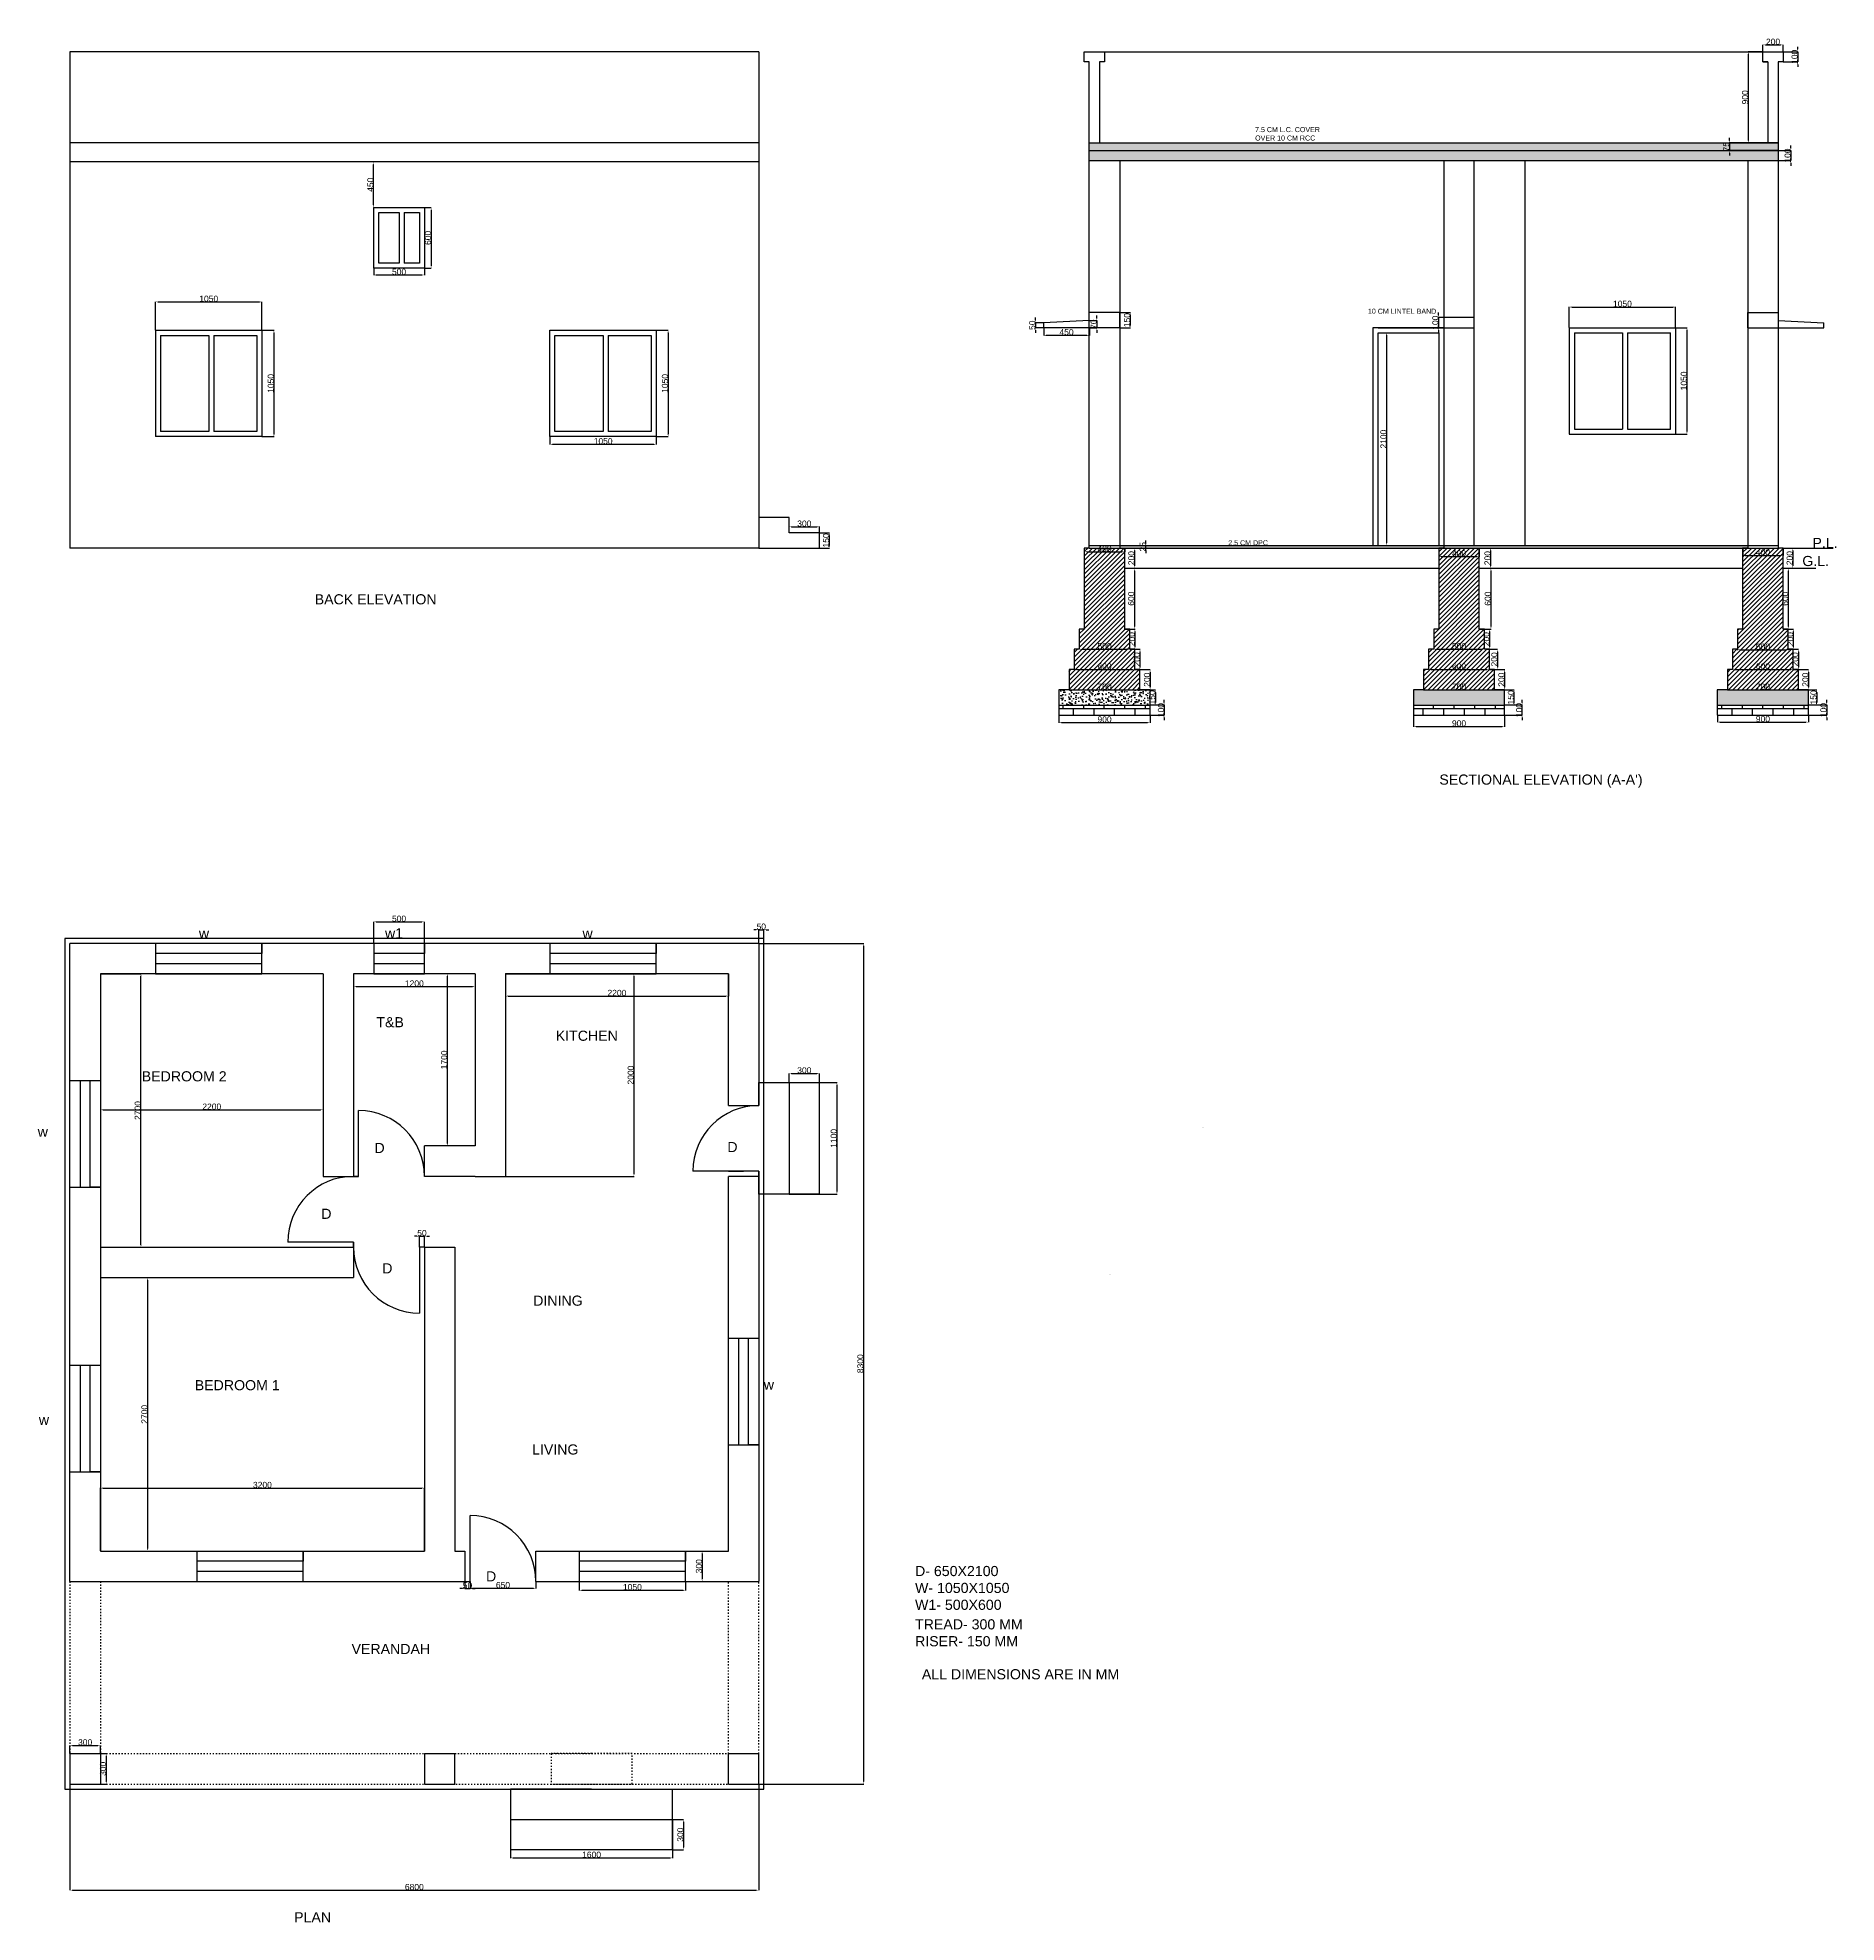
# Model space of a CAD drawing. Header units: millimetres. Extents: x -268 to 17488, y -1315 to 17293.
import ezdxf

# ---------------------------------------------------------------- set-up
doc = ezdxf.new("R2010")
doc.units = ezdxf.units.MM
doc.linetypes.add('ACAD_ISO03W100', pattern=[30, 12, -18])
for name, color, linetype in [('Dimensions', 67, 'Continuous'), ('Door', 100, 'Continuous'), ('Foundation', 10, 'Continuous'), ('Step', 130, 'Continuous'), ('Window', 50, 'Continuous')]:
    doc.layers.add(name, color=color, linetype=linetype)
doc.styles.get("Standard").update_dxf_attribs({"font": 'arial.ttf'})
doc.dimstyles.new('ISO-25', dxfattribs={"dimtxt": 60, "dimasz": 25, "dimexe": 1.25, "dimexo": 0.625, "dimtad": 1, "dimdec": 1, "dimtxsty": 'Standard', "dimcen": 2.5, "dimadec": 0, "dimazin": 0, "dimtfac": 1, "dimtdec": 1, "dimtix": 1, "dimtmove": 0, "dimatfit": 3, "dimfxl": 1, "dimarcsym": 0})

msp = doc.modelspace()

# ---------------------------------------------------------------- texts
at = {"attachment_point": 1}
for s, width, insert, char_height in [('w1', 2429.3379, (3160.3, 8500.41), 100), ('VERANDAH', 11082.7464, (11227.81, 6532.81), 2.5), ('VERANDAH', 8997.1931, (10306.9, 5082.46), 2.5), ('PLAN', 2429.3379, (2263.23, -1215.48), 100)]:
    msp.add_mtext_dynamic_manual_height_columns(s, width=width, gutter_width=12.5, heights=[0], dxfattribs=dict(at, insert=insert, char_height=char_height))
at = {"layer": 'Dimensions', "attachment_point": 1}
for s, width, insert, char_height in [('7.5 CM L.C. COVER OVER 10 CM RCC', 692.8578, (11750.41, 16410.4), 50), ('10 CM LINTEL BAND', 692.8578, (12864.33, 14617.12), 50), ('2.5 CM DPC ', 692.8578, (11485.53, 12330.59), 50), ('P.L.', 2429.3379, (17252.68, 12354.29), 100), ('G.L.', 2429.3379, (17153.15, 12175.82), 100), ('BACK ELEVATION', 2429.3379, (2466.23, 11797.58), 100), ("SECTIONAL ELEVATION (A-A')", 2429.3379, (13569.58, 10017.54), 100), ('w', 2429.3379, (1322.76, 8500), 100), ('w', 2429.3379, (5109.9, 8500), 100), ('T&B', 2429.3379, (3075.18, 7621.99), 100), ('KITCHEN', 2429.3379, (4845.99, 7488.41), 100), ('BEDROOM 2', 2429.3379, (758.67, 7087.7), 100), ('w', 2429.3379, (-268.28, 6540.73), 100), ('D', 2429.3379, (3056.12, 6380.26), 100), ('D', 2429.3379, (6540.11, 6389.4), 100), ('D', 2429.3379, (2531.5, 5730.1), 100), ('D', 2429.3379, (3133.07, 5191.8), 100), ('DINING', 2429.3379, (4623.25, 4872.65), 100), ('BEDROOM 1', 2429.3379, (1282.1, 4037.84), 100), ('w', 2429.3379, (6900, 4043.52), 100), ('w', 2429.3379, (-257.08, 3696.36), 100), ('LIVING', 2429.3379, (4612.12, 3403.38), 100), ('D', 2429.3379, (4157.52, 2150), 100), ('D- 650X2100\\PW- 1050X1050\\PW1- 500X600', 2429.3379, (8393.35, 2202.99), 100), ('TREAD- 300 MM\\PRISER- 150 MM', 2429.3379, (8393.37, 1676.67), 100), ('VERANDAH', 2429.3379, (2830.17, 1433.22), 100), ('ALL DIMENSIONS ARE IN MM', 2429.3379, (8460.6, 1183.94), 100)]:
    msp.add_mtext_dynamic_manual_height_columns(s, width=width, gutter_width=12.5, heights=[0], dxfattribs=dict(at, insert=insert, char_height=char_height))

# ---------------------------------------------------------------- blocks, each defined once
blk = doc.blocks.new('*D1')
at = {"layer": 'Defpoints', "color": 0, "transparency": 16777216}
for p in [(50, 50), (6850, 50), (6850, -998)]:
    blk.add_point(p, dxfattribs=at)
at = {"layer": 'Dimensions', "color": 0, "lineweight": -2, "transparency": 16777216}
for p, q in [((50, 49), (50, -999)), ((6850, 49), (6850, -999)), ((75, -998), (6825, -998))]:
    blk.add_line(p, q, dxfattribs=at)
at = {"layer": 'Dimensions', "color": 0, "transparency": 16777216}
for points in [[(75, -994), (75, -1002), (50, -998)], [(6825, -994), (6825, -1002), (6850, -998)]]:
    blk.add_solid(points, dxfattribs=at)
at = {"layer": 'Dimensions', "color": 0, "transparency": 16777216, "insert": (3450, -967), "char_height": 60, "attachment_point": 5}
blk.add_mtext('6800', dxfattribs=at)
blk = doc.blocks.new('*D2')
at = {"layer": 'Defpoints', "color": 0, "transparency": 16777216}
for p in [(350, 430), (50, 350), (350, 350)]:
    blk.add_point(p, dxfattribs=at)
at = {"layer": 'Dimensions', "color": 0, "lineweight": -2, "transparency": 16777216}
for p, q in [((50, 351), (50, 431)), ((75, 430), (325, 430)), ((350, 351), (350, 431))]:
    blk.add_line(p, q, dxfattribs=at)
at = {"layer": 'Dimensions', "color": 0, "transparency": 16777216}
for points in [[(75, 434), (75, 425), (50, 430)], [(325, 434), (325, 425), (350, 430)]]:
    blk.add_solid(points, dxfattribs=at)
at = {"layer": 'Dimensions', "color": 0, "transparency": 16777216, "insert": (200, 461), "char_height": 60, "attachment_point": 5}
blk.add_mtext('300', dxfattribs=at)
blk = doc.blocks.new('*D3')
at = {"layer": 'Defpoints', "color": 0, "transparency": 16777216}
for p in [(350, 350), (350, 50), (408, 50)]:
    blk.add_point(p, dxfattribs=at)
at = {"layer": 'Dimensions', "color": 0, "lineweight": -2, "transparency": 16777216}
for p, q in [((351, 350), (409, 350)), ((408, 325), (408, 75)), ((351, 50), (409, 50))]:
    blk.add_line(p, q, dxfattribs=at)
at = {"layer": 'Dimensions', "color": 0, "transparency": 16777216}
for points in [[(403, 325), (412, 325), (408, 350)], [(403, 75), (412, 75), (408, 50)]]:
    blk.add_solid(points, dxfattribs=at)
at = {"layer": 'Dimensions', "color": 0, "transparency": 16777216, "insert": (376, 200), "char_height": 60, "attachment_point": 5, "rotation": 90}
blk.add_mtext('300', dxfattribs=at)
blk = doc.blocks.new('*D4')
at = {"layer": 'Defpoints', "color": 0, "transparency": 16777216}
for p in [(4400, -600), (6000, -600), (6000, -680)]:
    blk.add_point(p, dxfattribs=at)
at = {"layer": 'Dimensions', "color": 0, "lineweight": -2, "transparency": 16777216}
for p, q in [((4400, -601), (4400, -681)), ((4425, -680), (5975, -680)), ((6000, -601), (6000, -681))]:
    blk.add_line(p, q, dxfattribs=at)
at = {"layer": 'Dimensions', "color": 0, "transparency": 16777216}
for points in [[(4425, -676), (4425, -684), (4400, -680)], [(5975, -676), (5975, -684), (6000, -680)]]:
    blk.add_solid(points, dxfattribs=at)
at = {"layer": 'Dimensions', "color": 0, "transparency": 16777216, "insert": (5200, -648), "char_height": 60, "attachment_point": 5}
blk.add_mtext('1600', dxfattribs=at)
blk = doc.blocks.new('*D5')
at = {"layer": 'Defpoints', "color": 0, "transparency": 16777216}
for p in [(6000, -300), (6000, -600), (6107, -600)]:
    blk.add_point(p, dxfattribs=at)
at = {"layer": 'Dimensions', "color": 0, "lineweight": -2, "transparency": 16777216}
for p, q in [((6001, -300), (6108, -300)), ((6107, -325), (6107, -575)), ((6001, -600), (6108, -600))]:
    blk.add_line(p, q, dxfattribs=at)
at = {"layer": 'Dimensions', "color": 0, "transparency": 16777216}
for points in [[(6103, -325), (6111, -325), (6107, -300)], [(6103, -575), (6111, -575), (6107, -600)]]:
    blk.add_solid(points, dxfattribs=at)
at = {"layer": 'Dimensions', "color": 0, "transparency": 16777216, "insert": (6076, -450), "char_height": 60, "attachment_point": 5, "rotation": 90}
blk.add_mtext('300', dxfattribs=at)
blk = doc.blocks.new('*D6')
at = {"layer": 'Defpoints', "color": 0, "transparency": 16777216}
for p in [(5078, 2050), (6128, 2050), (6128, 1963)]:
    blk.add_point(p, dxfattribs=at)
at = {"layer": 'Dimensions', "color": 0, "lineweight": -2, "transparency": 16777216}
for p, q in [((5078, 2049), (5078, 1962)), ((6128, 2049), (6128, 1962)), ((5103, 1963), (6103, 1963))]:
    blk.add_line(p, q, dxfattribs=at)
at = {"layer": 'Dimensions', "color": 0, "transparency": 16777216}
for points in [[(5103, 1967), (5103, 1959), (5078, 1963)], [(6103, 1967), (6103, 1959), (6128, 1963)]]:
    blk.add_solid(points, dxfattribs=at)
at = {"layer": 'Dimensions', "color": 0, "transparency": 16777216, "insert": (5603, 1994), "char_height": 60, "attachment_point": 5}
blk.add_mtext('1050', dxfattribs=at)
blk = doc.blocks.new('*D7')
at = {"layer": 'Defpoints', "color": 0, "transparency": 16777216}
for p in [(6128, 2350), (6128, 2050), (6291, 2050)]:
    blk.add_point(p, dxfattribs=at)
at = {"layer": 'Dimensions', "color": 0, "lineweight": -2, "transparency": 16777216}
for p, q in [((6129, 2350), (6292, 2350)), ((6291, 2325), (6291, 2075)), ((6129, 2050), (6292, 2050))]:
    blk.add_line(p, q, dxfattribs=at)
at = {"layer": 'Dimensions', "color": 0, "transparency": 16777216}
for points in [[(6287, 2325), (6295, 2325), (6291, 2350)], [(6287, 2075), (6295, 2075), (6291, 2050)]]:
    blk.add_solid(points, dxfattribs=at)
at = {"layer": 'Dimensions', "color": 0, "transparency": 16777216, "insert": (6260, 2200), "char_height": 60, "attachment_point": 5, "rotation": 90}
blk.add_mtext('300', dxfattribs=at)
blk = doc.blocks.new('*D8')
at = {"layer": 'Defpoints', "color": 0, "transparency": 16777216}
for p in [(4000, 2050), (4650, 2050), (4650, 1983)]:
    blk.add_point(p, dxfattribs=at)
at = {"layer": 'Dimensions', "color": 0, "lineweight": -2, "transparency": 16777216}
for p, q in [((4000, 2049), (4000, 1982)), ((4650, 2049), (4650, 1982)), ((4025, 1983), (4625, 1983))]:
    blk.add_line(p, q, dxfattribs=at)
at = {"layer": 'Dimensions', "color": 0, "transparency": 16777216}
for points in [[(4025, 1987), (4025, 1979), (4000, 1983)], [(4625, 1987), (4625, 1979), (4650, 1983)]]:
    blk.add_solid(points, dxfattribs=at)
at = {"layer": 'Dimensions', "color": 0, "transparency": 16777216, "insert": (4325, 2014), "char_height": 60, "attachment_point": 5}
blk.add_mtext('650', dxfattribs=at)
blk = doc.blocks.new('*D9')
at = {"layer": 'Defpoints', "color": 0, "transparency": 16777216}
for p in [(3950, 2050), (4000, 2050), (4000, 1979)]:
    blk.add_point(p, dxfattribs=at)
at = {"layer": 'Dimensions', "color": 0, "lineweight": -2, "transparency": 16777216}
for p, q in [((3950, 2049), (3950, 1978)), ((4000, 2049), (4000, 1978)), ((3925, 1979), (3900, 1979)), ((3950, 1979), (4000, 1979)), ((4025, 1979), (4050, 1979))]:
    blk.add_line(p, q, dxfattribs=at)
at = {"layer": 'Dimensions', "color": 0, "transparency": 16777216}
for points in [[(3925, 1983), (3925, 1975), (3950, 1979)], [(4025, 1983), (4025, 1975), (4000, 1979)]]:
    blk.add_solid(points, dxfattribs=at)
at = {"layer": 'Dimensions', "color": 0, "transparency": 16777216, "insert": (3975, 2010), "char_height": 60, "attachment_point": 5}
blk.add_mtext('50', dxfattribs=at)
blk = doc.blocks.new('*D10')
at = {"layer": 'Defpoints', "color": 0, "transparency": 16777216}
for p in [(3550, 2972), (350, 2350), (3550, 2350)]:
    blk.add_point(p, dxfattribs=at)
at = {"layer": 'Dimensions', "color": 0, "lineweight": -2, "transparency": 16777216}
for p, q in [((350, 2351), (350, 2973)), ((375, 2972), (3525, 2972)), ((3550, 2351), (3550, 2973))]:
    blk.add_line(p, q, dxfattribs=at)
at = {"layer": 'Dimensions', "color": 0, "transparency": 16777216}
for points in [[(375, 2976), (375, 2968), (350, 2972)], [(3525, 2976), (3525, 2968), (3550, 2972)]]:
    blk.add_solid(points, dxfattribs=at)
at = {"layer": 'Dimensions', "color": 0, "transparency": 16777216, "insert": (1950, 3003), "char_height": 60, "attachment_point": 5}
blk.add_mtext('3200', dxfattribs=at)
blk = doc.blocks.new('*D11')
at = {"layer": 'Defpoints', "color": 0, "transparency": 16777216}
for p in [(350, 5050), (350, 2350), (817, 2350)]:
    blk.add_point(p, dxfattribs=at)
at = {"layer": 'Dimensions', "color": 0, "lineweight": -2, "transparency": 16777216}
for p, q in [((351, 5050), (818, 5050)), ((817, 5025), (817, 2375)), ((351, 2350), (818, 2350))]:
    blk.add_line(p, q, dxfattribs=at)
at = {"layer": 'Dimensions', "color": 0, "transparency": 16777216}
for points in [[(813, 5025), (821, 5025), (817, 5050)], [(813, 2375), (821, 2375), (817, 2350)]]:
    blk.add_solid(points, dxfattribs=at)
at = {"layer": 'Dimensions', "color": 0, "transparency": 16777216, "insert": (786, 3700), "char_height": 60, "attachment_point": 5, "rotation": 90}
blk.add_mtext('2700', dxfattribs=at)
blk = doc.blocks.new('*D12')
at = {"layer": 'Defpoints', "color": 0, "transparency": 16777216}
for p in [(350, 8050), (751, 8050), (350, 5350)]:
    blk.add_point(p, dxfattribs=at)
at = {"layer": 'Dimensions', "color": 0, "lineweight": -2, "transparency": 16777216}
for p, q in [((351, 8050), (752, 8050)), ((751, 5375), (751, 8025)), ((351, 5350), (752, 5350))]:
    blk.add_line(p, q, dxfattribs=at)
at = {"layer": 'Dimensions', "color": 0, "transparency": 16777216}
for points in [[(747, 8025), (755, 8025), (751, 8050)], [(747, 5375), (755, 5375), (751, 5350)]]:
    blk.add_solid(points, dxfattribs=at)
at = {"layer": 'Dimensions', "color": 0, "transparency": 16777216, "insert": (719, 6700), "char_height": 60, "attachment_point": 5, "rotation": 90}
blk.add_mtext('2700', dxfattribs=at)
blk = doc.blocks.new('*D13')
at = {"layer": 'Defpoints', "color": 0, "transparency": 16777216}
for p in [(350, 6992), (2550, 6992), (2550, 6707)]:
    blk.add_point(p, dxfattribs=at)
at = {"layer": 'Dimensions', "color": 0, "lineweight": -2, "transparency": 16777216}
for p, q in [((350, 6991), (350, 6706)), ((2550, 6991), (2550, 6706)), ((375, 6707), (2525, 6707))]:
    blk.add_line(p, q, dxfattribs=at)
at = {"layer": 'Dimensions', "color": 0, "transparency": 16777216}
for points in [[(375, 6711), (375, 6703), (350, 6707)], [(2525, 6711), (2525, 6703), (2550, 6707)]]:
    blk.add_solid(points, dxfattribs=at)
at = {"layer": 'Dimensions', "color": 0, "transparency": 16777216, "insert": (1450, 6738), "char_height": 60, "attachment_point": 5}
blk.add_mtext('2200', dxfattribs=at)
blk = doc.blocks.new('*D14')
at = {"layer": 'Defpoints', "color": 0, "transparency": 16777216}
for p in [(2850, 8050), (4050, 8050), (4050, 7923)]:
    blk.add_point(p, dxfattribs=at)
at = {"layer": 'Dimensions', "color": 0, "lineweight": -2, "transparency": 16777216}
for p, q in [((2850, 8049), (2850, 7922)), ((4050, 8049), (4050, 7922)), ((2875, 7923), (4025, 7923))]:
    blk.add_line(p, q, dxfattribs=at)
at = {"layer": 'Dimensions', "color": 0, "transparency": 16777216}
for points in [[(2875, 7927), (2875, 7919), (2850, 7923)], [(4025, 7927), (4025, 7919), (4050, 7923)]]:
    blk.add_solid(points, dxfattribs=at)
at = {"layer": 'Dimensions', "color": 0, "transparency": 16777216, "insert": (3450, 7954), "char_height": 60, "attachment_point": 5}
blk.add_mtext('1200', dxfattribs=at)
blk = doc.blocks.new('*D15')
at = {"layer": 'Defpoints', "color": 0, "transparency": 16777216}
for p in [(4050, 8050), (3775, 6350), (4050, 6350)]:
    blk.add_point(p, dxfattribs=at)
at = {"layer": 'Dimensions', "color": 0, "lineweight": -2, "transparency": 16777216}
for p, q in [((4049, 8050), (3774, 8050)), ((3775, 8025), (3775, 6375)), ((4049, 6350), (3774, 6350))]:
    blk.add_line(p, q, dxfattribs=at)
at = {"layer": 'Dimensions', "color": 0, "transparency": 16777216}
for points in [[(3771, 8025), (3780, 8025), (3775, 8050)], [(3771, 6375), (3780, 6375), (3775, 6350)]]:
    blk.add_solid(points, dxfattribs=at)
at = {"layer": 'Dimensions', "color": 0, "transparency": 16777216, "insert": (3744, 7200), "char_height": 60, "attachment_point": 5, "rotation": 90}
blk.add_mtext('1700', dxfattribs=at)
blk = doc.blocks.new('*D16')
at = {"layer": 'Defpoints', "color": 0, "transparency": 16777216}
for p in [(3549, 8563), (3049, 8350), (3549, 8350)]:
    blk.add_point(p, dxfattribs=at)
at = {"layer": 'Dimensions', "color": 0, "lineweight": -2, "transparency": 16777216}
for p, q in [((3049, 8351), (3049, 8564)), ((3074, 8563), (3524, 8563)), ((3549, 8351), (3549, 8564))]:
    blk.add_line(p, q, dxfattribs=at)
at = {"layer": 'Dimensions', "color": 0, "transparency": 16777216}
for points in [[(3074, 8567), (3074, 8559), (3049, 8563)], [(3524, 8567), (3524, 8559), (3549, 8563)]]:
    blk.add_solid(points, dxfattribs=at)
at = {"layer": 'Dimensions', "color": 0, "transparency": 16777216, "insert": (3299, 8594), "char_height": 60, "attachment_point": 5}
blk.add_mtext('500', dxfattribs=at)
blk = doc.blocks.new('*D17')
at = {"layer": 'Defpoints', "color": 0, "transparency": 16777216}
for p in [(4350, 8050), (4350, 6050), (5618, 6050)]:
    blk.add_point(p, dxfattribs=at)
at = {"layer": 'Dimensions', "color": 0, "lineweight": -2, "transparency": 16777216}
for p, q in [((4351, 8050), (5619, 8050)), ((5618, 8025), (5618, 6075)), ((4351, 6050), (5619, 6050))]:
    blk.add_line(p, q, dxfattribs=at)
at = {"layer": 'Dimensions', "color": 0, "transparency": 16777216}
for points in [[(5613, 8025), (5622, 8025), (5618, 8050)], [(5613, 6075), (5622, 6075), (5618, 6050)]]:
    blk.add_solid(points, dxfattribs=at)
at = {"layer": 'Dimensions', "color": 0, "transparency": 16777216, "insert": (5586, 7050), "char_height": 60, "attachment_point": 5, "rotation": 90}
blk.add_mtext('2000', dxfattribs=at)
blk = doc.blocks.new('*D18')
at = {"layer": 'Defpoints', "color": 0, "transparency": 16777216}
for p in [(4350, 8053), (6550, 8050), (6550, 7830)]:
    blk.add_point(p, dxfattribs=at)
at = {"layer": 'Dimensions', "color": 0, "lineweight": -2, "transparency": 16777216}
for p, q in [((4350, 8052), (4350, 7829)), ((6550, 8049), (6550, 7829)), ((4375, 7830), (6525, 7830))]:
    blk.add_line(p, q, dxfattribs=at)
at = {"layer": 'Dimensions', "color": 0, "transparency": 16777216}
for points in [[(4375, 7834), (4375, 7826), (4350, 7830)], [(6525, 7834), (6525, 7826), (6550, 7830)]]:
    blk.add_solid(points, dxfattribs=at)
at = {"layer": 'Dimensions', "color": 0, "transparency": 16777216, "insert": (5450, 7861), "char_height": 60, "attachment_point": 5}
blk.add_mtext('2200', dxfattribs=at)
blk = doc.blocks.new('*D19')
at = {"layer": 'Defpoints', "color": 0, "transparency": 16777216}
for p in [(6900, 8485), (6850, 8350), (6900, 8350)]:
    blk.add_point(p, dxfattribs=at)
at = {"layer": 'Dimensions', "color": 0, "lineweight": -2, "transparency": 16777216}
for p, q in [((6825, 8485), (6800, 8485)), ((6850, 8351), (6850, 8486)), ((6850, 8485), (6900, 8485)), ((6900, 8351), (6900, 8486)), ((6925, 8485), (6950, 8485))]:
    blk.add_line(p, q, dxfattribs=at)
at = {"layer": 'Dimensions', "color": 0, "transparency": 16777216}
for points in [[(6825, 8489), (6825, 8481), (6850, 8485)], [(6925, 8489), (6925, 8481), (6900, 8485)]]:
    blk.add_solid(points, dxfattribs=at)
at = {"layer": 'Dimensions', "color": 0, "transparency": 16777216, "insert": (6875, 8516), "char_height": 60, "attachment_point": 5}
blk.add_mtext('50', dxfattribs=at)
blk = doc.blocks.new('*D20')
at = {"layer": 'Defpoints', "color": 0, "transparency": 16777216}
for p in [(7450, 6975), (7450, 5875), (7622, 5875)]:
    blk.add_point(p, dxfattribs=at)
at = {"layer": 'Dimensions', "color": 0, "lineweight": -2, "transparency": 16777216}
for p, q in [((7451, 6975), (7623, 6975)), ((7622, 6950), (7622, 5900)), ((7451, 5875), (7623, 5875))]:
    blk.add_line(p, q, dxfattribs=at)
at = {"layer": 'Dimensions', "color": 0, "transparency": 16777216}
for points in [[(7618, 6950), (7626, 6950), (7622, 6975)], [(7618, 5900), (7626, 5900), (7622, 5875)]]:
    blk.add_solid(points, dxfattribs=at)
at = {"layer": 'Dimensions', "color": 0, "transparency": 16777216, "insert": (7591, 6425), "char_height": 60, "attachment_point": 5, "rotation": 90}
blk.add_mtext('1100', dxfattribs=at)
blk = doc.blocks.new('*D21')
at = {"layer": 'Defpoints', "color": 0, "transparency": 16777216}
for p in [(7150, 6975), (7450, 7066), (7450, 6975)]:
    blk.add_point(p, dxfattribs=at)
at = {"layer": 'Dimensions', "color": 0, "lineweight": -2, "transparency": 16777216}
for p, q in [((7150, 6976), (7150, 7067)), ((7175, 7066), (7425, 7066)), ((7450, 6976), (7450, 7067))]:
    blk.add_line(p, q, dxfattribs=at)
at = {"layer": 'Dimensions', "color": 0, "transparency": 16777216}
for points in [[(7175, 7070), (7175, 7061), (7150, 7066)], [(7425, 7070), (7425, 7061), (7450, 7066)]]:
    blk.add_solid(points, dxfattribs=at)
at = {"layer": 'Dimensions', "color": 0, "transparency": 16777216, "insert": (7300, 7097), "char_height": 60, "attachment_point": 5}
blk.add_mtext('300', dxfattribs=at)
blk = doc.blocks.new('*D22')
at = {"color": 0, "lineweight": -2, "transparency": 16777216}
for p, q in [((3475, 5459), (3450, 5459)), ((3500, 5351), (3500, 5460)), ((3500, 5459), (3550, 5459)), ((3550, 5351), (3550, 5460)), ((3575, 5459), (3600, 5459))]:
    blk.add_line(p, q, dxfattribs=at)
at = {"color": 0, "transparency": 16777216}
for points in [[(3475, 5463), (3475, 5455), (3500, 5459)], [(3575, 5463), (3575, 5455), (3550, 5459)]]:
    blk.add_solid(points, dxfattribs=at)
at = {"layer": 'Defpoints', "color": 0, "transparency": 16777216}
for p in [(3550, 5459), (3500, 5350), (3550, 5350)]:
    blk.add_point(p, dxfattribs=at)
at = {"color": 0, "transparency": 16777216, "insert": (3525, 5490), "char_height": 60, "attachment_point": 5}
blk.add_mtext('50', dxfattribs=at)
blk = doc.blocks.new('*D23')
at = {"layer": 'Defpoints', "color": 0, "transparency": 16777216}
for p in [(6850, 8350), (6850, 50), (7884, 50)]:
    blk.add_point(p, dxfattribs=at)
at = {"layer": 'Dimensions', "color": 0, "lineweight": -2, "transparency": 16777216}
for p, q in [((6851, 8350), (7886, 8350)), ((7884, 8325), (7884, 75)), ((6851, 50), (7886, 50))]:
    blk.add_line(p, q, dxfattribs=at)
at = {"layer": 'Dimensions', "color": 0, "transparency": 16777216}
for points in [[(7880, 8325), (7888, 8325), (7884, 8350)], [(7880, 75), (7888, 75), (7884, 50)]]:
    blk.add_solid(points, dxfattribs=at)
at = {"layer": 'Dimensions', "color": 0, "transparency": 16777216, "insert": (7853, 4200), "char_height": 60, "attachment_point": 5, "rotation": 90}
blk.add_mtext('8300', dxfattribs=at)
blk = doc.blocks.new('*D24')
at = {"layer": 'Defpoints', "color": 0, "transparency": 16777216}
for p in [(4789, 13354), (5839, 13354), (5839, 13278)]:
    blk.add_point(p, dxfattribs=at)
at = {"layer": 'Dimensions', "color": 0, "lineweight": -2, "transparency": 16777216}
for p, q in [((4789, 13353), (4789, 13277)), ((4814, 13278), (5814, 13278)), ((5839, 13353), (5839, 13277))]:
    blk.add_line(p, q, dxfattribs=at)
at = {"layer": 'Dimensions', "color": 0, "transparency": 16777216}
for points in [[(4814, 13282), (4814, 13274), (4789, 13278)], [(5814, 13282), (5814, 13274), (5839, 13278)]]:
    blk.add_solid(points, dxfattribs=at)
at = {"layer": 'Dimensions', "color": 0, "transparency": 16777216, "insert": (5314, 13309), "char_height": 60, "attachment_point": 5}
blk.add_mtext('1050', dxfattribs=at)
blk = doc.blocks.new('*D25')
at = {"layer": 'Defpoints', "color": 0, "transparency": 16777216}
for p in [(5839, 14404), (5839, 13354), (5955, 13354)]:
    blk.add_point(p, dxfattribs=at)
at = {"layer": 'Dimensions', "color": 0, "lineweight": -2, "transparency": 16777216}
for p, q in [((5839, 14404), (5957, 14404)), ((5955, 14379), (5955, 13379)), ((5839, 13354), (5957, 13354))]:
    blk.add_line(p, q, dxfattribs=at)
at = {"layer": 'Dimensions', "color": 0, "transparency": 16777216}
for points in [[(5951, 14379), (5960, 14379), (5955, 14404)], [(5951, 13379), (5960, 13379), (5955, 13354)]]:
    blk.add_solid(points, dxfattribs=at)
at = {"layer": 'Dimensions', "color": 0, "transparency": 16777216, "insert": (5924, 13879), "char_height": 60, "attachment_point": 5, "rotation": 90}
blk.add_mtext('1050', dxfattribs=at)
blk = doc.blocks.new('*D26')
at = {"layer": 'Defpoints', "color": 0, "transparency": 16777216}
for p in [(3049, 15016), (3549, 15016), (3549, 14950)]:
    blk.add_point(p, dxfattribs=at)
at = {"layer": 'Dimensions', "color": 0, "lineweight": -2, "transparency": 16777216}
for p, q in [((3049, 15016), (3049, 14948)), ((3074, 14950), (3524, 14950)), ((3549, 15016), (3549, 14948))]:
    blk.add_line(p, q, dxfattribs=at)
at = {"layer": 'Dimensions', "color": 0, "transparency": 16777216}
for points in [[(3074, 14954), (3074, 14945), (3049, 14950)], [(3524, 14954), (3524, 14945), (3549, 14950)]]:
    blk.add_solid(points, dxfattribs=at)
at = {"layer": 'Dimensions', "color": 0, "transparency": 16777216, "insert": (3299, 14981), "char_height": 60, "attachment_point": 5}
blk.add_mtext('500', dxfattribs=at)
blk = doc.blocks.new('*D27')
at = {"layer": 'Defpoints', "color": 0, "transparency": 16777216}
for p in [(3549, 15616), (3549, 15016), (3616, 15016)]:
    blk.add_point(p, dxfattribs=at)
at = {"layer": 'Dimensions', "color": 0, "lineweight": -2, "transparency": 16777216}
for p, q in [((3550, 15616), (3617, 15616)), ((3616, 15591), (3616, 15041)), ((3550, 15016), (3617, 15016))]:
    blk.add_line(p, q, dxfattribs=at)
at = {"layer": 'Dimensions', "color": 0, "transparency": 16777216}
for points in [[(3612, 15591), (3620, 15591), (3616, 15616)], [(3612, 15041), (3620, 15041), (3616, 15016)]]:
    blk.add_solid(points, dxfattribs=at)
at = {"layer": 'Dimensions', "color": 0, "transparency": 16777216, "insert": (3585, 15316), "char_height": 60, "attachment_point": 5, "rotation": 90}
blk.add_mtext('600', dxfattribs=at)
blk = doc.blocks.new('*D28')
at = {"layer": 'Defpoints', "color": 0, "transparency": 16777216}
for p in [(3047, 16066), (3049, 16066), (3049, 15616)]:
    blk.add_point(p, dxfattribs=at)
at = {"layer": 'Dimensions', "color": 0, "lineweight": -2, "transparency": 16777216}
for p, q in [((3049, 16066), (3046, 16066)), ((3047, 15641), (3047, 16041)), ((3049, 15616), (3046, 15616))]:
    blk.add_line(p, q, dxfattribs=at)
at = {"layer": 'Dimensions', "color": 0, "transparency": 16777216}
for points in [[(3043, 16041), (3051, 16041), (3047, 16066)], [(3043, 15641), (3051, 15641), (3047, 15616)]]:
    blk.add_solid(points, dxfattribs=at)
at = {"layer": 'Dimensions', "color": 0, "transparency": 16777216, "insert": (3016, 15841), "char_height": 60, "attachment_point": 5, "rotation": 90}
blk.add_mtext('450', dxfattribs=at)
blk = doc.blocks.new('*D29')
at = {"layer": 'Defpoints', "color": 0, "transparency": 16777216}
for p in [(1945, 14404), (1945, 13354), (2064, 13354)]:
    blk.add_point(p, dxfattribs=at)
at = {"layer": 'Dimensions', "color": 0, "lineweight": -2, "transparency": 16777216}
for p, q in [((1945, 14404), (2065, 14404)), ((2064, 14379), (2064, 13379)), ((1945, 13354), (2065, 13354))]:
    blk.add_line(p, q, dxfattribs=at)
at = {"layer": 'Dimensions', "color": 0, "transparency": 16777216}
for points in [[(2060, 14379), (2068, 14379), (2064, 14404)], [(2060, 13379), (2068, 13379), (2064, 13354)]]:
    blk.add_solid(points, dxfattribs=at)
at = {"layer": 'Dimensions', "color": 0, "transparency": 16777216, "insert": (2033, 13879), "char_height": 60, "attachment_point": 5, "rotation": 90}
blk.add_mtext('1050', dxfattribs=at)
blk = doc.blocks.new('*D30')
at = {"layer": 'Defpoints', "color": 0, "transparency": 16777216}
for p in [(1945, 14684), (895, 14404), (1945, 14404)]:
    blk.add_point(p, dxfattribs=at)
at = {"layer": 'Dimensions', "color": 0, "lineweight": -2, "transparency": 16777216}
for p, q in [((895, 14405), (895, 14685)), ((920, 14684), (1920, 14684)), ((1945, 14405), (1945, 14685))]:
    blk.add_line(p, q, dxfattribs=at)
at = {"layer": 'Dimensions', "color": 0, "transparency": 16777216}
for points in [[(920, 14688), (920, 14679), (895, 14684)], [(1920, 14688), (1920, 14679), (1945, 14684)]]:
    blk.add_solid(points, dxfattribs=at)
at = {"layer": 'Dimensions', "color": 0, "transparency": 16777216, "insert": (1420, 14715), "char_height": 60, "attachment_point": 5}
blk.add_mtext('1050', dxfattribs=at)
blk = doc.blocks.new('*D31')
at = {"layer": 'Defpoints', "color": 0, "transparency": 16777216}
for p in [(7450, 12404), (7450, 12254), (7547, 12254)]:
    blk.add_point(p, dxfattribs=at)
at = {"layer": 'Dimensions', "color": 0, "lineweight": -2, "transparency": 16777216}
for p, q in [((7451, 12404), (7548, 12404)), ((7547, 12379), (7547, 12279)), ((7451, 12254), (7548, 12254))]:
    blk.add_line(p, q, dxfattribs=at)
at = {"layer": 'Dimensions', "color": 0, "transparency": 16777216}
for points in [[(7542, 12379), (7551, 12379), (7547, 12404)], [(7542, 12279), (7551, 12279), (7547, 12254)]]:
    blk.add_solid(points, dxfattribs=at)
at = {"layer": 'Dimensions', "color": 0, "transparency": 16777216, "insert": (7515, 12329), "char_height": 60, "attachment_point": 5, "rotation": 90}
blk.add_mtext('150', dxfattribs=at)
blk = doc.blocks.new('*D32')
at = {"layer": 'Defpoints', "color": 0, "transparency": 16777216}
for p in [(7150, 12404), (7450, 12463), (7450, 12404)]:
    blk.add_point(p, dxfattribs=at)
at = {"layer": 'Dimensions', "color": 0, "lineweight": -2, "transparency": 16777216}
for p, q in [((7150, 12405), (7150, 12465)), ((7175, 12463), (7425, 12463)), ((7450, 12405), (7450, 12465))]:
    blk.add_line(p, q, dxfattribs=at)
at = {"layer": 'Dimensions', "color": 0, "transparency": 16777216}
for points in [[(7175, 12468), (7175, 12459), (7150, 12463)], [(7425, 12468), (7425, 12459), (7450, 12463)]]:
    blk.add_solid(points, dxfattribs=at)
at = {"layer": 'Dimensions', "color": 0, "transparency": 16777216, "insert": (7300, 12495), "char_height": 60, "attachment_point": 5}
blk.add_mtext('300', dxfattribs=at)
blk = doc.blocks.new('*D33')
at = {"layer": 'Defpoints', "color": 0, "transparency": 16777216}
for p in [(10064, 12254), (10464, 12254), (10464, 12217)]:
    blk.add_point(p, dxfattribs=at)
at = {"layer": 'Dimensions', "color": 0, "lineweight": -2, "transparency": 16777216}
for p, q in [((10064, 12253), (10064, 12216)), ((10089, 12217), (10439, 12217)), ((10464, 12253), (10464, 12216))]:
    blk.add_line(p, q, dxfattribs=at)
at = {"layer": 'Dimensions', "color": 0, "transparency": 16777216}
for points in [[(10089, 12221), (10089, 12213), (10064, 12217)], [(10439, 12221), (10439, 12213), (10464, 12217)]]:
    blk.add_solid(points, dxfattribs=at)
at = {"layer": 'Dimensions', "color": 0, "transparency": 16777216, "insert": (10264, 12248), "char_height": 60, "attachment_point": 5}
blk.add_mtext('400', dxfattribs=at)
blk = doc.blocks.new('*D34')
at = {"layer": 'Defpoints', "color": 0, "transparency": 16777216}
for p in [(10464, 12254), (10464, 12054), (10560, 12054)]:
    blk.add_point(p, dxfattribs=at)
at = {"layer": 'Dimensions', "color": 0, "lineweight": -2, "transparency": 16777216}
for p, q in [((10464, 12254), (10561, 12254)), ((10560, 12229), (10560, 12079)), ((10464, 12054), (10561, 12054))]:
    blk.add_line(p, q, dxfattribs=at)
at = {"layer": 'Dimensions', "color": 0, "transparency": 16777216}
for points in [[(10556, 12229), (10564, 12229), (10560, 12254)], [(10556, 12079), (10564, 12079), (10560, 12054)]]:
    blk.add_solid(points, dxfattribs=at)
at = {"layer": 'Dimensions', "color": 0, "transparency": 16777216, "insert": (10529, 12154), "char_height": 60, "attachment_point": 5, "rotation": 90}
blk.add_mtext('200', dxfattribs=at)
blk = doc.blocks.new('*D35')
at = {"layer": 'Defpoints', "color": 0, "transparency": 16777216}
for p in [(10560, 12279), (10560, 12254), (10673, 12279)]:
    blk.add_point(p, dxfattribs=at)
at = {"layer": 'Dimensions', "color": 0, "lineweight": -2, "transparency": 16777216}
for p, q in [((10673, 12304), (10673, 12329)), ((10560, 12279), (10675, 12279)), ((10560, 12254), (10675, 12254)), ((10673, 12254), (10673, 12279)), ((10673, 12229), (10673, 12204))]:
    blk.add_line(p, q, dxfattribs=at)
at = {"layer": 'Dimensions', "color": 0, "transparency": 16777216}
for points in [[(10669, 12304), (10678, 12304), (10673, 12279)], [(10669, 12229), (10678, 12229), (10673, 12254)]]:
    blk.add_solid(points, dxfattribs=at)
at = {"layer": 'Dimensions', "color": 0, "transparency": 16777216, "insert": (10642, 12266), "char_height": 60, "attachment_point": 5, "rotation": 90}
blk.add_mtext('25', dxfattribs=at)
blk = doc.blocks.new('*D36')
at = {"layer": 'Defpoints', "color": 0, "transparency": 16777216}
for p in [(10464, 12054), (10464, 11454), (10559, 11454)]:
    blk.add_point(p, dxfattribs=at)
at = {"layer": 'Dimensions', "color": 0, "lineweight": -2, "transparency": 16777216}
for p, q in [((10464, 12054), (10560, 12054)), ((10559, 12029), (10559, 11479)), ((10464, 11454), (10560, 11454))]:
    blk.add_line(p, q, dxfattribs=at)
at = {"layer": 'Dimensions', "color": 0, "transparency": 16777216}
for points in [[(10555, 12029), (10563, 12029), (10559, 12054)], [(10555, 11479), (10563, 11479), (10559, 11454)]]:
    blk.add_solid(points, dxfattribs=at)
at = {"layer": 'Dimensions', "color": 0, "transparency": 16777216, "insert": (10527, 11754), "char_height": 60, "attachment_point": 5, "rotation": 90}
blk.add_mtext('600', dxfattribs=at)
blk = doc.blocks.new('*D37')
at = {"layer": 'Defpoints', "color": 0, "transparency": 16777216}
for p in [(10514, 11454), (10514, 11254), (10564, 11254)]:
    blk.add_point(p, dxfattribs=at)
at = {"layer": 'Dimensions', "color": 0, "lineweight": -2, "transparency": 16777216}
for p, q in [((10514, 11454), (10565, 11454)), ((10564, 11429), (10564, 11279)), ((10514, 11254), (10565, 11254))]:
    blk.add_line(p, q, dxfattribs=at)
at = {"layer": 'Dimensions', "color": 0, "transparency": 16777216}
for points in [[(10560, 11429), (10568, 11429), (10564, 11454)], [(10560, 11279), (10568, 11279), (10564, 11254)]]:
    blk.add_solid(points, dxfattribs=at)
at = {"layer": 'Dimensions', "color": 0, "transparency": 16777216, "insert": (10533, 11354), "char_height": 60, "attachment_point": 5, "rotation": 90}
blk.add_mtext('200', dxfattribs=at)
blk = doc.blocks.new('*D38')
at = {"layer": 'Defpoints', "color": 0, "transparency": 16777216}
for p in [(10564, 11254), (10564, 11054), (10614, 11054)]:
    blk.add_point(p, dxfattribs=at)
at = {"layer": 'Dimensions', "color": 0, "lineweight": -2, "transparency": 16777216}
for p, q in [((10564, 11254), (10615, 11254)), ((10614, 11229), (10614, 11079)), ((10564, 11054), (10615, 11054))]:
    blk.add_line(p, q, dxfattribs=at)
at = {"layer": 'Dimensions', "color": 0, "transparency": 16777216}
for points in [[(10610, 11229), (10618, 11229), (10614, 11254)], [(10610, 11079), (10618, 11079), (10614, 11054)]]:
    blk.add_solid(points, dxfattribs=at)
at = {"layer": 'Dimensions', "color": 0, "transparency": 16777216, "insert": (10583, 11154), "char_height": 60, "attachment_point": 5, "rotation": 90}
blk.add_mtext('200', dxfattribs=at)
blk = doc.blocks.new('*D39')
at = {"layer": 'Defpoints', "color": 0, "transparency": 16777216}
for p in [(10614, 11054), (10614, 10854), (10714, 10854)]:
    blk.add_point(p, dxfattribs=at)
at = {"layer": 'Dimensions', "color": 0, "lineweight": -2, "transparency": 16777216}
for p, q in [((10614, 11054), (10715, 11054)), ((10714, 11029), (10714, 10879)), ((10614, 10854), (10715, 10854))]:
    blk.add_line(p, q, dxfattribs=at)
at = {"layer": 'Dimensions', "color": 0, "transparency": 16777216}
for points in [[(10710, 11029), (10718, 11029), (10714, 11054)], [(10710, 10879), (10718, 10879), (10714, 10854)]]:
    blk.add_solid(points, dxfattribs=at)
at = {"layer": 'Dimensions', "color": 0, "transparency": 16777216, "insert": (10683, 10954), "char_height": 60, "attachment_point": 5, "rotation": 90}
blk.add_mtext('200', dxfattribs=at)
blk = doc.blocks.new('*D40')
at = {"layer": 'Defpoints', "color": 0, "transparency": 16777216}
for p in [(10714, 10854), (10714, 10704), (10766, 10704)]:
    blk.add_point(p, dxfattribs=at)
at = {"layer": 'Dimensions', "color": 0, "lineweight": -2, "transparency": 16777216}
for p, q in [((10714, 10854), (10768, 10854)), ((10766, 10829), (10766, 10729)), ((10714, 10704), (10768, 10704))]:
    blk.add_line(p, q, dxfattribs=at)
at = {"layer": 'Dimensions', "color": 0, "transparency": 16777216}
for points in [[(10762, 10829), (10771, 10829), (10766, 10854)], [(10762, 10729), (10771, 10729), (10766, 10704)]]:
    blk.add_solid(points, dxfattribs=at)
at = {"layer": 'Dimensions', "color": 0, "transparency": 16777216, "insert": (10735, 10779), "char_height": 60, "attachment_point": 5, "rotation": 90}
blk.add_mtext('150', dxfattribs=at)
blk = doc.blocks.new('*D41')
at = {"layer": 'Defpoints', "color": 0, "transparency": 16777216}
for p in [(10714, 10704), (10714, 10604), (10852, 10604)]:
    blk.add_point(p, dxfattribs=at)
at = {"layer": 'Dimensions', "color": 0, "lineweight": -2, "transparency": 16777216}
for p, q in [((10714, 10704), (10853, 10704)), ((10852, 10729), (10852, 10754)), ((10852, 10704), (10852, 10604)), ((10714, 10604), (10853, 10604)), ((10852, 10579), (10852, 10554))]:
    blk.add_line(p, q, dxfattribs=at)
at = {"layer": 'Dimensions', "color": 0, "transparency": 16777216}
for points in [[(10848, 10729), (10856, 10729), (10852, 10704)], [(10848, 10579), (10856, 10579), (10852, 10604)]]:
    blk.add_solid(points, dxfattribs=at)
at = {"layer": 'Dimensions', "color": 0, "transparency": 16777216, "insert": (10821, 10654), "char_height": 60, "attachment_point": 5, "rotation": 90}
blk.add_mtext('100', dxfattribs=at)
blk = doc.blocks.new('*D42')
at = {"layer": 'Defpoints', "color": 0, "transparency": 16777216}
for p in [(9814, 10604), (10714, 10604), (10714, 10530)]:
    blk.add_point(p, dxfattribs=at)
at = {"layer": 'Dimensions', "color": 0, "lineweight": -2, "transparency": 16777216}
for p, q in [((9814, 10603), (9814, 10528)), ((9839, 10530), (10689, 10530)), ((10714, 10603), (10714, 10528))]:
    blk.add_line(p, q, dxfattribs=at)
at = {"layer": 'Dimensions', "color": 0, "transparency": 16777216}
for points in [[(9839, 10534), (9839, 10526), (9814, 10530)], [(10689, 10534), (10689, 10526), (10714, 10530)]]:
    blk.add_solid(points, dxfattribs=at)
at = {"layer": 'Dimensions', "color": 0, "transparency": 16777216, "insert": (10264, 10561), "char_height": 60, "attachment_point": 5}
blk.add_mtext('900', dxfattribs=at)
blk = doc.blocks.new('*D43')
at = {"layer": 'Defpoints', "color": 0, "transparency": 16777216}
for p in [(9914, 10854), (10614, 10854), (10614, 10854)]:
    blk.add_point(p, dxfattribs=at)
at = {"layer": 'Dimensions', "color": 0, "lineweight": -2, "transparency": 16777216}
for p, q in [((9914, 10855), (9914, 10855)), ((9939, 10854), (10589, 10854)), ((10614, 10855), (10614, 10855))]:
    blk.add_line(p, q, dxfattribs=at)
at = {"layer": 'Dimensions', "color": 0, "transparency": 16777216}
for points in [[(9939, 10858), (9939, 10850), (9914, 10854)], [(10589, 10858), (10589, 10850), (10614, 10854)]]:
    blk.add_solid(points, dxfattribs=at)
at = {"layer": 'Dimensions', "color": 0, "transparency": 16777216, "insert": (10264, 10885), "char_height": 60, "attachment_point": 5}
blk.add_mtext('700', dxfattribs=at)
blk = doc.blocks.new('*D44')
at = {"layer": 'Defpoints', "color": 0, "transparency": 16777216}
for p in [(9964, 11054), (10564, 11054), (10564, 11054)]:
    blk.add_point(p, dxfattribs=at)
at = {"layer": 'Dimensions', "color": 0, "lineweight": -2, "transparency": 16777216}
for p, q in [((9964, 11055), (9964, 11055)), ((9989, 11054), (10539, 11054)), ((10564, 11055), (10564, 11055))]:
    blk.add_line(p, q, dxfattribs=at)
at = {"layer": 'Dimensions', "color": 0, "transparency": 16777216}
for points in [[(9989, 11058), (9989, 11050), (9964, 11054)], [(10539, 11058), (10539, 11050), (10564, 11054)]]:
    blk.add_solid(points, dxfattribs=at)
at = {"layer": 'Dimensions', "color": 0, "transparency": 16777216, "insert": (10264, 11085), "char_height": 60, "attachment_point": 5}
blk.add_mtext('600', dxfattribs=at)
blk = doc.blocks.new('*D45')
at = {"layer": 'Defpoints', "color": 0, "transparency": 16777216}
for p in [(10014, 11254), (10514, 11254), (10514, 11254)]:
    blk.add_point(p, dxfattribs=at)
at = {"layer": 'Dimensions', "color": 0, "lineweight": -2, "transparency": 16777216}
for p, q in [((10014, 11255), (10014, 11255)), ((10039, 11254), (10489, 11254)), ((10514, 11255), (10514, 11255))]:
    blk.add_line(p, q, dxfattribs=at)
at = {"layer": 'Dimensions', "color": 0, "transparency": 16777216}
for points in [[(10039, 11258), (10039, 11250), (10014, 11254)], [(10489, 11258), (10489, 11250), (10514, 11254)]]:
    blk.add_solid(points, dxfattribs=at)
at = {"layer": 'Dimensions', "color": 0, "transparency": 16777216, "insert": (10264, 11285), "char_height": 60, "attachment_point": 5}
blk.add_mtext('500', dxfattribs=at)
blk = doc.blocks.new('*D46')
at = {"layer": 'Defpoints', "color": 0, "transparency": 16777216}
for p in [(13564, 12254), (13964, 12254), (13964, 12169)]:
    blk.add_point(p, dxfattribs=at)
at = {"layer": 'Dimensions', "color": 0, "lineweight": -2, "transparency": 16777216}
for p, q in [((13564, 12253), (13564, 12168)), ((13589, 12169), (13939, 12169)), ((13964, 12253), (13964, 12168))]:
    blk.add_line(p, q, dxfattribs=at)
at = {"layer": 'Dimensions', "color": 0, "transparency": 16777216}
for points in [[(13589, 12173), (13589, 12165), (13564, 12169)], [(13939, 12173), (13939, 12165), (13964, 12169)]]:
    blk.add_solid(points, dxfattribs=at)
at = {"layer": 'Dimensions', "color": 0, "transparency": 16777216, "insert": (13764, 12201), "char_height": 60, "attachment_point": 5}
blk.add_mtext('400', dxfattribs=at)
blk = doc.blocks.new('*D47')
at = {"layer": 'Defpoints', "color": 0, "transparency": 16777216}
for p in [(13964, 12254), (13964, 12054), (14076, 12054)]:
    blk.add_point(p, dxfattribs=at)
at = {"layer": 'Dimensions', "color": 0, "lineweight": -2, "transparency": 16777216}
for p, q in [((13964, 12254), (14077, 12254)), ((14076, 12229), (14076, 12079)), ((13964, 12054), (14077, 12054))]:
    blk.add_line(p, q, dxfattribs=at)
at = {"layer": 'Dimensions', "color": 0, "transparency": 16777216}
for points in [[(14072, 12229), (14080, 12229), (14076, 12254)], [(14072, 12079), (14080, 12079), (14076, 12054)]]:
    blk.add_solid(points, dxfattribs=at)
at = {"layer": 'Dimensions', "color": 0, "transparency": 16777216, "insert": (14045, 12154), "char_height": 60, "attachment_point": 5, "rotation": 90}
blk.add_mtext('200', dxfattribs=at)
blk = doc.blocks.new('*D48')
at = {"layer": 'Defpoints', "color": 0, "transparency": 16777216}
for p in [(13964, 12054), (13964, 11454), (14079, 11454)]:
    blk.add_point(p, dxfattribs=at)
at = {"layer": 'Dimensions', "color": 0, "lineweight": -2, "transparency": 16777216}
for p, q in [((13964, 12054), (14080, 12054)), ((14079, 12029), (14079, 11479)), ((13964, 11454), (14080, 11454))]:
    blk.add_line(p, q, dxfattribs=at)
at = {"layer": 'Dimensions', "color": 0, "transparency": 16777216}
for points in [[(14075, 12029), (14083, 12029), (14079, 12054)], [(14075, 11479), (14083, 11479), (14079, 11454)]]:
    blk.add_solid(points, dxfattribs=at)
at = {"layer": 'Dimensions', "color": 0, "transparency": 16777216, "insert": (14048, 11754), "char_height": 60, "attachment_point": 5, "rotation": 90}
blk.add_mtext('600', dxfattribs=at)
blk = doc.blocks.new('*D49')
at = {"layer": 'Defpoints', "color": 0, "transparency": 16777216}
for p in [(14022, 11454), (14039, 11254), (14064, 11254)]:
    blk.add_point(p, dxfattribs=at)
at = {"layer": 'Dimensions', "color": 0, "lineweight": -2, "transparency": 16777216}
for p, q in [((14023, 11454), (14065, 11454)), ((14064, 11429), (14064, 11279)), ((14039, 11254), (14065, 11254))]:
    blk.add_line(p, q, dxfattribs=at)
at = {"layer": 'Dimensions', "color": 0, "transparency": 16777216}
for points in [[(14060, 11429), (14068, 11429), (14064, 11454)], [(14060, 11279), (14068, 11279), (14064, 11254)]]:
    blk.add_solid(points, dxfattribs=at)
at = {"layer": 'Dimensions', "color": 0, "transparency": 16777216, "insert": (14033, 11354), "char_height": 60, "attachment_point": 5, "rotation": 90}
blk.add_mtext('200', dxfattribs=at)
blk = doc.blocks.new('*D50')
at = {"layer": 'Defpoints', "color": 0, "transparency": 16777216}
for p in [(14064, 11254), (14064, 11054), (14143, 11054)]:
    blk.add_point(p, dxfattribs=at)
at = {"layer": 'Dimensions', "color": 0, "lineweight": -2, "transparency": 16777216}
for p, q in [((14064, 11254), (14144, 11254)), ((14143, 11229), (14143, 11079)), ((14064, 11054), (14144, 11054))]:
    blk.add_line(p, q, dxfattribs=at)
at = {"layer": 'Dimensions', "color": 0, "transparency": 16777216}
for points in [[(14139, 11229), (14147, 11229), (14143, 11254)], [(14139, 11079), (14147, 11079), (14143, 11054)]]:
    blk.add_solid(points, dxfattribs=at)
at = {"layer": 'Dimensions', "color": 0, "transparency": 16777216, "insert": (14112, 11154), "char_height": 60, "attachment_point": 5, "rotation": 90}
blk.add_mtext('200', dxfattribs=at)
blk = doc.blocks.new('*D51')
at = {"layer": 'Defpoints', "color": 0, "transparency": 16777216}
for p in [(14114, 11054), (14114, 10854), (14214, 10854)]:
    blk.add_point(p, dxfattribs=at)
at = {"layer": 'Dimensions', "color": 0, "lineweight": -2, "transparency": 16777216}
for p, q in [((14114, 11054), (14215, 11054)), ((14214, 11029), (14214, 10879)), ((14114, 10854), (14215, 10854))]:
    blk.add_line(p, q, dxfattribs=at)
at = {"layer": 'Dimensions', "color": 0, "transparency": 16777216}
for points in [[(14210, 11029), (14218, 11029), (14214, 11054)], [(14210, 10879), (14218, 10879), (14214, 10854)]]:
    blk.add_solid(points, dxfattribs=at)
at = {"layer": 'Dimensions', "color": 0, "transparency": 16777216, "insert": (14183, 10954), "char_height": 60, "attachment_point": 5, "rotation": 90}
blk.add_mtext('200', dxfattribs=at)
blk = doc.blocks.new('*D52')
at = {"layer": 'Defpoints', "color": 0, "transparency": 16777216}
for p in [(14214, 10854), (14308, 10854), (14214, 10704)]:
    blk.add_point(p, dxfattribs=at)
at = {"layer": 'Dimensions', "color": 0, "lineweight": -2, "transparency": 16777216}
for p, q in [((14214, 10854), (14309, 10854)), ((14308, 10729), (14308, 10829)), ((14214, 10704), (14309, 10704))]:
    blk.add_line(p, q, dxfattribs=at)
at = {"layer": 'Dimensions', "color": 0, "transparency": 16777216}
for points in [[(14303, 10829), (14312, 10829), (14308, 10854)], [(14303, 10729), (14312, 10729), (14308, 10704)]]:
    blk.add_solid(points, dxfattribs=at)
at = {"layer": 'Dimensions', "color": 0, "transparency": 16777216, "insert": (14276, 10779), "char_height": 60, "attachment_point": 5, "rotation": 90}
blk.add_mtext('150', dxfattribs=at)
blk = doc.blocks.new('*D53')
at = {"layer": 'Defpoints', "color": 0, "transparency": 16777216}
for p in [(14214, 10704), (14387, 10704), (14214, 10604)]:
    blk.add_point(p, dxfattribs=at)
at = {"layer": 'Dimensions', "color": 0, "lineweight": -2, "transparency": 16777216}
for p, q in [((14214, 10704), (14388, 10704)), ((14387, 10729), (14387, 10754)), ((14387, 10604), (14387, 10704)), ((14214, 10604), (14388, 10604)), ((14387, 10579), (14387, 10554))]:
    blk.add_line(p, q, dxfattribs=at)
at = {"layer": 'Dimensions', "color": 0, "transparency": 16777216}
for points in [[(14383, 10729), (14391, 10729), (14387, 10704)], [(14383, 10579), (14391, 10579), (14387, 10604)]]:
    blk.add_solid(points, dxfattribs=at)
at = {"layer": 'Dimensions', "color": 0, "transparency": 16777216, "insert": (14356, 10654), "char_height": 60, "attachment_point": 5, "rotation": 90}
blk.add_mtext('100', dxfattribs=at)
blk = doc.blocks.new('*D54')
at = {"layer": 'Defpoints', "color": 0, "transparency": 16777216}
for p in [(13314, 10604), (14214, 10604), (14214, 10491)]:
    blk.add_point(p, dxfattribs=at)
at = {"layer": 'Dimensions', "color": 0, "lineweight": -2, "transparency": 16777216}
for p, q in [((13314, 10603), (13314, 10490)), ((13339, 10491), (14189, 10491)), ((14214, 10603), (14214, 10490))]:
    blk.add_line(p, q, dxfattribs=at)
at = {"layer": 'Dimensions', "color": 0, "transparency": 16777216}
for points in [[(13339, 10495), (13339, 10487), (13314, 10491)], [(14189, 10495), (14189, 10487), (14214, 10491)]]:
    blk.add_solid(points, dxfattribs=at)
at = {"layer": 'Dimensions', "color": 0, "transparency": 16777216, "insert": (13764, 10522), "char_height": 60, "attachment_point": 5}
blk.add_mtext('900', dxfattribs=at)
blk = doc.blocks.new('*D55')
at = {"layer": 'Defpoints', "color": 0, "transparency": 16777216}
for p in [(13414, 10854), (14114, 10854), (14114, 10854)]:
    blk.add_point(p, dxfattribs=at)
at = {"layer": 'Dimensions', "color": 0, "lineweight": -2, "transparency": 16777216}
for p, q in [((13414, 10855), (13414, 10855)), ((13439, 10854), (14089, 10854)), ((14114, 10855), (14114, 10855))]:
    blk.add_line(p, q, dxfattribs=at)
at = {"layer": 'Dimensions', "color": 0, "transparency": 16777216}
for points in [[(13439, 10858), (13439, 10850), (13414, 10854)], [(14089, 10858), (14089, 10850), (14114, 10854)]]:
    blk.add_solid(points, dxfattribs=at)
at = {"layer": 'Dimensions', "color": 0, "transparency": 16777216, "insert": (13764, 10885), "char_height": 60, "attachment_point": 5}
blk.add_mtext('700', dxfattribs=at)
blk = doc.blocks.new('*D56')
at = {"layer": 'Defpoints', "color": 0, "transparency": 16777216}
for p in [(13464, 11054), (14064, 11054), (14064, 11054)]:
    blk.add_point(p, dxfattribs=at)
at = {"layer": 'Dimensions', "color": 0, "lineweight": -2, "transparency": 16777216}
for p, q in [((13464, 11055), (13464, 11055)), ((13489, 11054), (14039, 11054)), ((14064, 11055), (14064, 11055))]:
    blk.add_line(p, q, dxfattribs=at)
at = {"layer": 'Dimensions', "color": 0, "transparency": 16777216}
for points in [[(13489, 11058), (13489, 11050), (13464, 11054)], [(14039, 11058), (14039, 11050), (14064, 11054)]]:
    blk.add_solid(points, dxfattribs=at)
at = {"layer": 'Dimensions', "color": 0, "transparency": 16777216, "insert": (13764, 11085), "char_height": 60, "attachment_point": 5}
blk.add_mtext('600', dxfattribs=at)
blk = doc.blocks.new('*D57')
at = {"layer": 'Defpoints', "color": 0, "transparency": 16777216}
for p in [(13514, 11254), (14014, 11254), (14014, 11254)]:
    blk.add_point(p, dxfattribs=at)
at = {"layer": 'Dimensions', "color": 0, "lineweight": -2, "transparency": 16777216}
for p, q in [((13514, 11255), (13514, 11255)), ((13539, 11254), (13989, 11254)), ((14014, 11255), (14014, 11255))]:
    blk.add_line(p, q, dxfattribs=at)
at = {"layer": 'Dimensions', "color": 0, "transparency": 16777216}
for points in [[(13539, 11258), (13539, 11250), (13514, 11254)], [(13989, 11258), (13989, 11250), (14014, 11254)]]:
    blk.add_solid(points, dxfattribs=at)
at = {"layer": 'Dimensions', "color": 0, "transparency": 16777216, "insert": (13764, 11285), "char_height": 60, "attachment_point": 5}
blk.add_mtext('500', dxfattribs=at)
blk = doc.blocks.new('*D58')
at = {"layer": 'Defpoints', "color": 0, "transparency": 16777216}
for p in [(16564, 12254), (16964, 12254), (16964, 12180)]:
    blk.add_point(p, dxfattribs=at)
at = {"layer": 'Dimensions', "color": 0, "lineweight": -2, "transparency": 16777216}
for p, q in [((16564, 12253), (16564, 12179)), ((16589, 12180), (16939, 12180)), ((16964, 12253), (16964, 12179))]:
    blk.add_line(p, q, dxfattribs=at)
at = {"layer": 'Dimensions', "color": 0, "transparency": 16777216}
for points in [[(16589, 12184), (16589, 12176), (16564, 12180)], [(16939, 12184), (16939, 12176), (16964, 12180)]]:
    blk.add_solid(points, dxfattribs=at)
at = {"layer": 'Dimensions', "color": 0, "transparency": 16777216, "insert": (16764, 12211), "char_height": 60, "attachment_point": 5}
blk.add_mtext('400', dxfattribs=at)
blk = doc.blocks.new('*D59')
at = {"layer": 'Defpoints', "color": 0, "transparency": 16777216}
for p in [(16964, 12254), (16964, 12054), (17059, 12054)]:
    blk.add_point(p, dxfattribs=at)
at = {"layer": 'Dimensions', "color": 0, "lineweight": -2, "transparency": 16777216}
for p, q in [((16964, 12254), (17060, 12254)), ((17059, 12229), (17059, 12079)), ((16964, 12054), (17060, 12054))]:
    blk.add_line(p, q, dxfattribs=at)
at = {"layer": 'Dimensions', "color": 0, "transparency": 16777216}
for points in [[(17055, 12229), (17063, 12229), (17059, 12254)], [(17055, 12079), (17063, 12079), (17059, 12054)]]:
    blk.add_solid(points, dxfattribs=at)
at = {"layer": 'Dimensions', "color": 0, "transparency": 16777216, "insert": (17028, 12154), "char_height": 60, "attachment_point": 5, "rotation": 90}
blk.add_mtext('200', dxfattribs=at)
blk = doc.blocks.new('*D60')
at = {"layer": 'Defpoints', "color": 0, "transparency": 16777216}
for p in [(16964, 12054), (16964, 11454), (17014, 11454)]:
    blk.add_point(p, dxfattribs=at)
at = {"layer": 'Dimensions', "color": 0, "lineweight": -2, "transparency": 16777216}
for p, q in [((16964, 12054), (17015, 12054)), ((17014, 12029), (17014, 11479)), ((16964, 11454), (17015, 11454))]:
    blk.add_line(p, q, dxfattribs=at)
at = {"layer": 'Dimensions', "color": 0, "transparency": 16777216}
for points in [[(17010, 12029), (17018, 12029), (17014, 12054)], [(17010, 11479), (17018, 11479), (17014, 11454)]]:
    blk.add_solid(points, dxfattribs=at)
at = {"layer": 'Dimensions', "color": 0, "transparency": 16777216, "insert": (16983, 11754), "char_height": 60, "attachment_point": 5, "rotation": 90}
blk.add_mtext('600', dxfattribs=at)
blk = doc.blocks.new('*D61')
at = {"layer": 'Defpoints', "color": 0, "transparency": 16777216}
for p in [(17014, 11454), (17014, 11254), (17064, 11254)]:
    blk.add_point(p, dxfattribs=at)
at = {"layer": 'Dimensions', "color": 0, "lineweight": -2, "transparency": 16777216}
for p, q in [((17014, 11454), (17065, 11454)), ((17064, 11429), (17064, 11279)), ((17014, 11254), (17065, 11254))]:
    blk.add_line(p, q, dxfattribs=at)
at = {"layer": 'Dimensions', "color": 0, "transparency": 16777216}
for points in [[(17060, 11429), (17068, 11429), (17064, 11454)], [(17060, 11279), (17068, 11279), (17064, 11254)]]:
    blk.add_solid(points, dxfattribs=at)
at = {"layer": 'Dimensions', "color": 0, "transparency": 16777216, "insert": (17033, 11354), "char_height": 60, "attachment_point": 5, "rotation": 90}
blk.add_mtext('200', dxfattribs=at)
blk = doc.blocks.new('*D62')
at = {"layer": 'Defpoints', "color": 0, "transparency": 16777216}
for p in [(17065, 11254), (17065, 11054), (17114, 11054)]:
    blk.add_point(p, dxfattribs=at)
at = {"layer": 'Dimensions', "color": 0, "lineweight": -2, "transparency": 16777216}
for p, q in [((17066, 11254), (17115, 11254)), ((17114, 11229), (17114, 11079)), ((17066, 11054), (17115, 11054))]:
    blk.add_line(p, q, dxfattribs=at)
at = {"layer": 'Dimensions', "color": 0, "transparency": 16777216}
for points in [[(17110, 11229), (17118, 11229), (17114, 11254)], [(17110, 11079), (17118, 11079), (17114, 11054)]]:
    blk.add_solid(points, dxfattribs=at)
at = {"layer": 'Dimensions', "color": 0, "transparency": 16777216, "insert": (17083, 11154), "char_height": 60, "attachment_point": 5, "rotation": 90}
blk.add_mtext('200', dxfattribs=at)
blk = doc.blocks.new('*D63')
at = {"layer": 'Defpoints', "color": 0, "transparency": 16777216}
for p in [(17114, 11054), (17114, 10854), (17214, 10854)]:
    blk.add_point(p, dxfattribs=at)
at = {"layer": 'Dimensions', "color": 0, "lineweight": -2, "transparency": 16777216}
for p, q in [((17114, 11054), (17215, 11054)), ((17214, 11029), (17214, 10879)), ((17114, 10854), (17215, 10854))]:
    blk.add_line(p, q, dxfattribs=at)
at = {"layer": 'Dimensions', "color": 0, "transparency": 16777216}
for points in [[(17210, 11029), (17218, 11029), (17214, 11054)], [(17210, 10879), (17218, 10879), (17214, 10854)]]:
    blk.add_solid(points, dxfattribs=at)
at = {"layer": 'Dimensions', "color": 0, "transparency": 16777216, "insert": (17183, 10954), "char_height": 60, "attachment_point": 5, "rotation": 90}
blk.add_mtext('200', dxfattribs=at)
blk = doc.blocks.new('*D64')
at = {"layer": 'Defpoints', "color": 0, "transparency": 16777216}
for p in [(17215, 10854), (17214, 10704), (17295, 10704)]:
    blk.add_point(p, dxfattribs=at)
at = {"layer": 'Dimensions', "color": 0, "lineweight": -2, "transparency": 16777216}
for p, q in [((17216, 10854), (17297, 10854)), ((17295, 10829), (17295, 10729)), ((17214, 10704), (17297, 10704))]:
    blk.add_line(p, q, dxfattribs=at)
at = {"layer": 'Dimensions', "color": 0, "transparency": 16777216}
for points in [[(17291, 10829), (17300, 10829), (17295, 10854)], [(17291, 10729), (17300, 10729), (17295, 10704)]]:
    blk.add_solid(points, dxfattribs=at)
at = {"layer": 'Dimensions', "color": 0, "transparency": 16777216, "insert": (17264, 10779), "char_height": 60, "attachment_point": 5, "rotation": 90}
blk.add_mtext('150', dxfattribs=at)
blk = doc.blocks.new('*D65')
at = {"layer": 'Defpoints', "color": 0, "transparency": 16777216}
for p in [(17214, 10704), (17214, 10604), (17394, 10604)]:
    blk.add_point(p, dxfattribs=at)
at = {"layer": 'Dimensions', "color": 0, "lineweight": -2, "transparency": 16777216}
for p, q in [((17214, 10704), (17395, 10704)), ((17394, 10729), (17394, 10754)), ((17394, 10704), (17394, 10604)), ((17214, 10604), (17395, 10604)), ((17394, 10579), (17394, 10554))]:
    blk.add_line(p, q, dxfattribs=at)
at = {"layer": 'Dimensions', "color": 0, "transparency": 16777216}
for points in [[(17390, 10729), (17398, 10729), (17394, 10704)], [(17390, 10579), (17398, 10579), (17394, 10604)]]:
    blk.add_solid(points, dxfattribs=at)
at = {"layer": 'Dimensions', "color": 0, "transparency": 16777216, "insert": (17362, 10654), "char_height": 60, "attachment_point": 5, "rotation": 90}
blk.add_mtext('100', dxfattribs=at)
blk = doc.blocks.new('*D66')
at = {"layer": 'Defpoints', "color": 0, "transparency": 16777216}
for p in [(16314, 10604), (17214, 10604), (17214, 10535)]:
    blk.add_point(p, dxfattribs=at)
at = {"layer": 'Dimensions', "color": 0, "lineweight": -2, "transparency": 16777216}
for p, q in [((16314, 10603), (16314, 10533)), ((16339, 10535), (17189, 10535)), ((17214, 10603), (17214, 10533))]:
    blk.add_line(p, q, dxfattribs=at)
at = {"layer": 'Dimensions', "color": 0, "transparency": 16777216}
for points in [[(16339, 10539), (16339, 10531), (16314, 10535)], [(17189, 10539), (17189, 10531), (17214, 10535)]]:
    blk.add_solid(points, dxfattribs=at)
at = {"layer": 'Dimensions', "color": 0, "transparency": 16777216, "insert": (16764, 10566), "char_height": 60, "attachment_point": 5}
blk.add_mtext('900', dxfattribs=at)
blk = doc.blocks.new('*D67')
at = {"layer": 'Defpoints', "color": 0, "transparency": 16777216}
for p in [(16414, 10854), (17114, 10854), (17114, 10854)]:
    blk.add_point(p, dxfattribs=at)
at = {"layer": 'Dimensions', "color": 0, "lineweight": -2, "transparency": 16777216}
for p, q in [((16414, 10855), (16414, 10855)), ((16439, 10854), (17089, 10854)), ((17114, 10855), (17114, 10855))]:
    blk.add_line(p, q, dxfattribs=at)
at = {"layer": 'Dimensions', "color": 0, "transparency": 16777216}
for points in [[(16439, 10858), (16439, 10850), (16414, 10854)], [(17089, 10858), (17089, 10850), (17114, 10854)]]:
    blk.add_solid(points, dxfattribs=at)
at = {"layer": 'Dimensions', "color": 0, "transparency": 16777216, "insert": (16764, 10885), "char_height": 60, "attachment_point": 5}
blk.add_mtext('700', dxfattribs=at)
blk = doc.blocks.new('*D68')
at = {"layer": 'Defpoints', "color": 0, "transparency": 16777216}
for p in [(16464, 11054), (17064, 11054), (17064, 11054)]:
    blk.add_point(p, dxfattribs=at)
at = {"layer": 'Dimensions', "color": 0, "lineweight": -2, "transparency": 16777216}
for p, q in [((16464, 11055), (16464, 11055)), ((16489, 11054), (17039, 11054)), ((17064, 11055), (17064, 11055))]:
    blk.add_line(p, q, dxfattribs=at)
at = {"layer": 'Dimensions', "color": 0, "transparency": 16777216}
for points in [[(16489, 11058), (16489, 11050), (16464, 11054)], [(17039, 11058), (17039, 11050), (17064, 11054)]]:
    blk.add_solid(points, dxfattribs=at)
at = {"layer": 'Dimensions', "color": 0, "transparency": 16777216, "insert": (16764, 11085), "char_height": 60, "attachment_point": 5}
blk.add_mtext('600', dxfattribs=at)
blk = doc.blocks.new('*D69')
at = {"layer": 'Defpoints', "color": 0, "transparency": 16777216}
for p in [(16514, 11254), (17014, 11254), (17014, 11249)]:
    blk.add_point(p, dxfattribs=at)
at = {"layer": 'Dimensions', "color": 0, "lineweight": -2, "transparency": 16777216}
for p, q in [((16514, 11253), (16514, 11247)), ((16539, 11249), (16989, 11249)), ((17014, 11253), (17014, 11247))]:
    blk.add_line(p, q, dxfattribs=at)
at = {"layer": 'Dimensions', "color": 0, "transparency": 16777216}
for points in [[(16539, 11253), (16539, 11244), (16514, 11249)], [(16989, 11253), (16989, 11244), (17014, 11249)]]:
    blk.add_solid(points, dxfattribs=at)
at = {"layer": 'Dimensions', "color": 0, "transparency": 16777216, "insert": (16764, 11280), "char_height": 60, "attachment_point": 5}
blk.add_mtext('500', dxfattribs=at)
blk = doc.blocks.new('*D70')
at = {"layer": 'Defpoints', "color": 0, "transparency": 16777216}
for p in [(9582, 14429), (9664, 14479), (9664, 14429)]:
    blk.add_point(p, dxfattribs=at)
at = {"layer": 'Dimensions', "color": 0, "lineweight": -2, "transparency": 16777216}
for p, q in [((9582, 14504), (9582, 14529)), ((9663, 14479), (9581, 14479)), ((9663, 14429), (9581, 14429)), ((9582, 14479), (9582, 14429)), ((9582, 14404), (9582, 14379))]:
    blk.add_line(p, q, dxfattribs=at)
at = {"layer": 'Dimensions', "color": 0, "transparency": 16777216}
for points in [[(9578, 14504), (9586, 14504), (9582, 14479)], [(9578, 14404), (9586, 14404), (9582, 14429)]]:
    blk.add_solid(points, dxfattribs=at)
at = {"layer": 'Dimensions', "color": 0, "transparency": 16777216, "insert": (9551, 14454), "char_height": 60, "attachment_point": 5, "rotation": 90}
blk.add_mtext('50', dxfattribs=at)
blk = doc.blocks.new('*D71')
at = {"layer": 'Defpoints', "color": 0, "transparency": 16777216}
for p in [(10114, 14499), (10114, 14429), (10188, 14429)]:
    blk.add_point(p, dxfattribs=at)
at = {"layer": 'Dimensions', "color": 0, "lineweight": -2, "transparency": 16777216}
for p, q in [((10188, 14524), (10188, 14549)), ((10114, 14499), (10189, 14499)), ((10114, 14429), (10189, 14429)), ((10188, 14499), (10188, 14429)), ((10188, 14404), (10188, 14379))]:
    blk.add_line(p, q, dxfattribs=at)
at = {"layer": 'Dimensions', "color": 0, "transparency": 16777216}
for points in [[(10184, 14524), (10192, 14524), (10188, 14499)], [(10184, 14404), (10192, 14404), (10188, 14429)]]:
    blk.add_solid(points, dxfattribs=at)
at = {"layer": 'Dimensions', "color": 0, "transparency": 16777216, "insert": (10157, 14464), "char_height": 60, "attachment_point": 5, "rotation": 90}
blk.add_mtext('70', dxfattribs=at)
blk = doc.blocks.new('*D72')
at = {"layer": 'Defpoints', "color": 0, "transparency": 16777216}
for p in [(10414, 14579), (10414, 14429), (10518, 14429)]:
    blk.add_point(p, dxfattribs=at)
at = {"layer": 'Dimensions', "color": 0, "lineweight": -2, "transparency": 16777216}
for p, q in [((10414, 14579), (10519, 14579)), ((10518, 14554), (10518, 14454)), ((10414, 14429), (10519, 14429))]:
    blk.add_line(p, q, dxfattribs=at)
at = {"layer": 'Dimensions', "color": 0, "transparency": 16777216}
for points in [[(10514, 14554), (10522, 14554), (10518, 14579)], [(10514, 14454), (10522, 14454), (10518, 14429)]]:
    blk.add_solid(points, dxfattribs=at)
at = {"layer": 'Dimensions', "color": 0, "transparency": 16777216, "insert": (10487, 14504), "char_height": 60, "attachment_point": 5, "rotation": 90}
blk.add_mtext('150', dxfattribs=at)
blk = doc.blocks.new('*D73')
at = {"layer": 'Defpoints', "color": 0, "transparency": 16777216}
for p in [(9664, 14429), (10114, 14429), (10114, 14354)]:
    blk.add_point(p, dxfattribs=at)
at = {"layer": 'Dimensions', "color": 0, "lineweight": -2, "transparency": 16777216}
for p, q in [((9664, 14428), (9664, 14352)), ((9689, 14354), (10089, 14354)), ((10114, 14428), (10114, 14352))]:
    blk.add_line(p, q, dxfattribs=at)
at = {"layer": 'Dimensions', "color": 0, "transparency": 16777216}
for points in [[(9689, 14358), (9689, 14350), (9664, 14354)], [(10089, 14358), (10089, 14350), (10114, 14354)]]:
    blk.add_solid(points, dxfattribs=at)
at = {"layer": 'Dimensions', "color": 0, "transparency": 16777216, "insert": (9889, 14385), "char_height": 60, "attachment_point": 5}
blk.add_mtext('450', dxfattribs=at)
blk = doc.blocks.new('*D74')
at = {"layer": 'Defpoints', "color": 0, "transparency": 16777216}
for p in [(13614, 14529), (13562, 14429), (13614, 14429)]:
    blk.add_point(p, dxfattribs=at)
at = {"layer": 'Dimensions', "color": 0, "lineweight": -2, "transparency": 16777216}
for p, q in [((13613, 14529), (13560, 14529)), ((13562, 14554), (13562, 14579)), ((13562, 14529), (13562, 14429)), ((13613, 14429), (13560, 14429)), ((13562, 14404), (13562, 14379))]:
    blk.add_line(p, q, dxfattribs=at)
at = {"layer": 'Dimensions', "color": 0, "transparency": 16777216}
for points in [[(13557, 14554), (13566, 14554), (13562, 14529)], [(13557, 14404), (13566, 14404), (13562, 14429)]]:
    blk.add_solid(points, dxfattribs=at)
at = {"layer": 'Dimensions', "color": 0, "transparency": 16777216, "insert": (13530, 14479), "char_height": 60, "attachment_point": 5, "rotation": 90}
blk.add_mtext('100', dxfattribs=at)
blk = doc.blocks.new('*D75')
at = {"layer": 'Defpoints', "color": 0, "transparency": 16777216}
for p in [(12964, 14379), (12964, 12279), (13049, 12279)]:
    blk.add_point(p, dxfattribs=at)
at = {"layer": 'Door', "color": 0, "lineweight": -2, "transparency": 16777216}
for p, q in [((12964, 14379), (13050, 14379)), ((13049, 14354), (13049, 12304)), ((12964, 12279), (13050, 12279))]:
    blk.add_line(p, q, dxfattribs=at)
at = {"layer": 'Door', "color": 0, "transparency": 16777216}
for points in [[(13045, 14354), (13053, 14354), (13049, 14379)], [(13045, 12304), (13053, 12304), (13049, 12279)]]:
    blk.add_solid(points, dxfattribs=at)
at = {"layer": 'Door', "color": 0, "transparency": 16777216, "insert": (13018, 13329), "char_height": 60, "attachment_point": 5, "rotation": 90}
blk.add_mtext('2100', dxfattribs=at)
blk = doc.blocks.new('*D76')
at = {"layer": 'Defpoints', "color": 0, "transparency": 16777216}
for p in [(15902, 14633), (14852, 14429), (15902, 14429)]:
    blk.add_point(p, dxfattribs=at)
at = {"layer": 'Dimensions', "color": 0, "lineweight": -2, "transparency": 16777216}
for p, q in [((14852, 14430), (14852, 14635)), ((14877, 14633), (15877, 14633)), ((15902, 14430), (15902, 14635))]:
    blk.add_line(p, q, dxfattribs=at)
at = {"layer": 'Dimensions', "color": 0, "transparency": 16777216}
for points in [[(14877, 14638), (14877, 14629), (14852, 14633)], [(15877, 14638), (15877, 14629), (15902, 14633)]]:
    blk.add_solid(points, dxfattribs=at)
at = {"layer": 'Dimensions', "color": 0, "transparency": 16777216, "insert": (15377, 14665), "char_height": 60, "attachment_point": 5}
blk.add_mtext('1050', dxfattribs=at)
blk = doc.blocks.new('*D77')
at = {"layer": 'Defpoints', "color": 0, "transparency": 16777216}
for p in [(15902, 14429), (15902, 13379), (16014, 13379)]:
    blk.add_point(p, dxfattribs=at)
at = {"layer": 'Dimensions', "color": 0, "lineweight": -2, "transparency": 16777216}
for p, q in [((15903, 14429), (16015, 14429)), ((16014, 14404), (16014, 13404)), ((15903, 13379), (16015, 13379))]:
    blk.add_line(p, q, dxfattribs=at)
at = {"layer": 'Dimensions', "color": 0, "transparency": 16777216}
for points in [[(16010, 14404), (16018, 14404), (16014, 14429)], [(16010, 13404), (16018, 13404), (16014, 13379)]]:
    blk.add_solid(points, dxfattribs=at)
at = {"layer": 'Dimensions', "color": 0, "transparency": 16777216, "insert": (15983, 13904), "char_height": 60, "attachment_point": 5, "rotation": 90}
blk.add_mtext('1050', dxfattribs=at)
blk = doc.blocks.new('*D78')
at = {"layer": 'Defpoints', "color": 0, "transparency": 16777216}
for p in [(16914, 16179), (16914, 16079), (17040, 16079)]:
    blk.add_point(p, dxfattribs=at)
at = {"layer": 'Dimensions', "color": 0, "lineweight": -2, "transparency": 16777216}
for p, q in [((17040, 16204), (17040, 16229)), ((16914, 16179), (17041, 16179)), ((16914, 16079), (17041, 16079)), ((17040, 16179), (17040, 16079)), ((17040, 16054), (17040, 16029))]:
    blk.add_line(p, q, dxfattribs=at)
at = {"layer": 'Dimensions', "color": 0, "transparency": 16777216}
for points in [[(17035, 16204), (17044, 16204), (17040, 16179)], [(17035, 16054), (17044, 16054), (17040, 16079)]]:
    blk.add_solid(points, dxfattribs=at)
at = {"layer": 'Dimensions', "color": 0, "transparency": 16777216, "insert": (17008, 16129), "char_height": 60, "attachment_point": 5, "rotation": 90}
blk.add_mtext('100', dxfattribs=at)
blk = doc.blocks.new('*D79')
at = {"layer": 'Defpoints', "color": 0, "transparency": 16777216}
for p in [(16914, 16254), (16433, 16179), (16914, 16179)]:
    blk.add_point(p, dxfattribs=at)
at = {"layer": 'Dimensions', "color": 0, "lineweight": -2, "transparency": 16777216}
for p, q in [((16913, 16254), (16432, 16254)), ((16433, 16279), (16433, 16304)), ((16433, 16254), (16433, 16179)), ((16913, 16179), (16432, 16179)), ((16433, 16154), (16433, 16129))]:
    blk.add_line(p, q, dxfattribs=at)
at = {"layer": 'Dimensions', "color": 0, "transparency": 16777216}
for points in [[(16429, 16279), (16437, 16279), (16433, 16254)], [(16429, 16154), (16437, 16154), (16433, 16179)]]:
    blk.add_solid(points, dxfattribs=at)
at = {"layer": 'Dimensions', "color": 0, "transparency": 16777216, "insert": (16402, 16216), "char_height": 60, "attachment_point": 5, "rotation": 90}
blk.add_mtext('75', dxfattribs=at)
blk = doc.blocks.new('*D80')
at = {"layer": 'Defpoints', "color": 0, "transparency": 16777216}
for p in [(16764, 17154), (16619, 16254), (16764, 16254)]:
    blk.add_point(p, dxfattribs=at)
at = {"layer": 'Dimensions', "color": 0, "lineweight": -2, "transparency": 16777216}
for p, q in [((16763, 17154), (16618, 17154)), ((16619, 17129), (16619, 16279)), ((16763, 16254), (16618, 16254))]:
    blk.add_line(p, q, dxfattribs=at)
at = {"layer": 'Dimensions', "color": 0, "transparency": 16777216}
for points in [[(16615, 17129), (16624, 17129), (16619, 17154)], [(16615, 16279), (16624, 16279), (16619, 16254)]]:
    blk.add_solid(points, dxfattribs=at)
at = {"layer": 'Dimensions', "color": 0, "transparency": 16777216, "insert": (16588, 16704), "char_height": 60, "attachment_point": 5, "rotation": 90}
blk.add_mtext('900', dxfattribs=at)
blk = doc.blocks.new('*D81')
at = {"layer": 'Defpoints', "color": 0, "transparency": 16777216}
for p in [(16964, 17154), (16964, 17054), (17108, 17054)]:
    blk.add_point(p, dxfattribs=at)
at = {"layer": 'Dimensions', "color": 0, "lineweight": -2, "transparency": 16777216}
for p, q in [((16964, 17154), (17109, 17154)), ((17108, 17179), (17108, 17204)), ((17108, 17154), (17108, 17054)), ((16964, 17054), (17109, 17054)), ((17108, 17029), (17108, 17004))]:
    blk.add_line(p, q, dxfattribs=at)
at = {"layer": 'Dimensions', "color": 0, "transparency": 16777216}
for points in [[(17104, 17179), (17112, 17179), (17108, 17154)], [(17104, 17029), (17112, 17029), (17108, 17054)]]:
    blk.add_solid(points, dxfattribs=at)
at = {"layer": 'Dimensions', "color": 0, "transparency": 16777216, "insert": (17077, 17104), "char_height": 60, "attachment_point": 5, "rotation": 90}
blk.add_mtext('100', dxfattribs=at)
blk = doc.blocks.new('*D82')
at = {"layer": 'Defpoints', "color": 0, "transparency": 16777216}
for p in [(16764, 17144), (16964, 17222), (16964, 17154)]:
    blk.add_point(p, dxfattribs=at)
at = {"layer": 'Dimensions', "color": 0, "lineweight": -2, "transparency": 16777216}
for p, q in [((16764, 17145), (16764, 17223)), ((16789, 17222), (16939, 17222)), ((16964, 17155), (16964, 17223))]:
    blk.add_line(p, q, dxfattribs=at)
at = {"layer": 'Dimensions', "color": 0, "transparency": 16777216}
for points in [[(16789, 17226), (16789, 17218), (16764, 17222)], [(16939, 17226), (16939, 17218), (16964, 17222)]]:
    blk.add_solid(points, dxfattribs=at)
at = {"layer": 'Dimensions', "color": 0, "transparency": 16777216, "insert": (16864, 17253), "char_height": 60, "attachment_point": 5}
blk.add_mtext('200', dxfattribs=at)

# ---------------------------------------------------------------- dimensions: what is measured, and where the dimension line sits
dim = msp.add_linear_dim(base=(3550, 5459.13), p1=(3500, 5350), p2=(3550, 5350), dimstyle='ISO-25')
dim.commit()
dim.dimension.update_dxf_attribs({"geometry": '*D22', "text_midpoint": (3525, 5490.39)})
at = {"layer": 'Dimensions'}
for base, p1, p2, picture, middle in [((16619.5, 16253.88), (16763.77, 17153.88), (16763.77, 16253.88), '*D80', (16588.24, 16703.88)), ((17108.1, 17053.88), (16963.77, 17153.88), (16963.77, 17053.88), '*D81', (17076.84, 17103.88)), ((16432.92, 16178.88), (16913.77, 16253.88), (16913.77, 16178.88), '*D79', (16401.78, 16216.38)), ((17039.56, 16078.88), (16913.77, 16178.88), (16913.77, 16078.88), '*D78', (17008.3, 16128.88)), ((3047.21, 16066.38), (3049.35, 15616.38), (3049.35, 16066.38), '*D28', (3015.95, 15841.38)), ((3615.81, 15016.38), (3549.35, 15616.38), (3549.35, 15016.38), '*D27', (3584.55, 15316.38)), ((9581.98, 14428.88), (9663.77, 14478.88), (9663.77, 14428.88), '*D70', (9550.72, 14453.88)), ((10187.98, 14428.88), (10113.77, 14498.88), (10113.77, 14428.88), '*D71', (10156.72, 14463.88)), ((10517.97, 14428.88), (10413.77, 14578.88), (10413.77, 14428.88), '*D72', (10486.71, 14503.88)), ((13561.65, 14428.88), (13613.77, 14528.88), (13613.77, 14428.88), '*D74', (13530.39, 14478.88)), ((2064.17, 13353.88), (1944.82, 14403.88), (1944.82, 13353.88), '*D29', (2032.91, 13878.88)), ((5955.36, 13353.88), (5838.56, 14403.88), (5838.56, 13353.88), '*D25', (5924.1, 13878.88)), ((16014.19, 13378.88), (15902.33, 14428.88), (15902.33, 13378.88), '*D77', (15982.93, 13903.88)), ((7546.55, 12253.88), (7450, 12403.88), (7450, 12253.88), '*D31', (7515.29, 12328.88)), ((10673.44, 12278.88), (10559.85, 12253.88), (10559.85, 12278.88), '*D35', (10642.18, 12266.38)), ((10559.85, 12053.88), (10463.77, 12253.88), (10463.77, 12053.88), '*D34', (10528.59, 12153.88)), ((14075.91, 12053.88), (13963.77, 12253.88), (13963.77, 12053.88), '*D47', (14044.65, 12153.88)), ((17059.22, 12053.88), (16963.77, 12253.88), (16963.77, 12053.88), '*D59', (17027.96, 12153.88)), ((10558.71, 11453.88), (10463.77, 12053.88), (10463.77, 11453.88), '*D36', (10527.45, 11753.88)), ((14078.88, 11453.88), (13963.77, 12053.88), (13963.77, 11453.88), '*D48', (14047.62, 11753.88)), ((17013.77, 11453.88), (16963.77, 12053.88), (16963.77, 11453.88), '*D60', (16982.51, 11753.88)), ((10563.77, 11253.88), (10513.77, 11453.88), (10513.77, 11253.88), '*D37', (10532.51, 11353.88)), ((14063.77, 11253.88), (14022.26, 11453.88), (14038.77, 11253.88), '*D49', (14032.51, 11353.88)), ((17063.77, 11253.88), (17013.77, 11453.88), (17013.77, 11253.88), '*D61', (17032.51, 11353.88)), ((10613.77, 11053.88), (10563.77, 11253.88), (10563.77, 11053.88), '*D38', (10582.51, 11153.88)), ((14143.21, 11053.88), (14063.77, 11253.88), (14063.77, 11053.88), '*D50', (14111.95, 11153.88)), ((17113.77, 11053.88), (17065.02, 11253.88), (17065.02, 11053.88), '*D62', (17082.51, 11153.88)), ((10713.77, 10853.88), (10613.77, 11053.88), (10613.77, 10853.88), '*D39', (10682.51, 10953.88)), ((14213.77, 10853.88), (14113.77, 11053.88), (14113.77, 10853.88), '*D51', (14182.51, 10953.88)), ((17213.77, 10853.88), (17113.77, 11053.88), (17113.77, 10853.88), '*D63', (17182.51, 10953.88)), ((10766.39, 10703.88), (10713.77, 10853.88), (10713.77, 10703.88), '*D40', (10735.13, 10778.88)), ((14307.63, 10853.88), (14213.77, 10703.88), (14213.77, 10853.88), '*D52', (14276.37, 10778.88)), ((17295.44, 10703.88), (17215.02, 10853.88), (17213.77, 10703.88), '*D64', (17264.18, 10778.88)), ((10851.99, 10603.88), (10713.77, 10703.88), (10713.77, 10603.88), '*D41', (10820.73, 10653.88)), ((14386.91, 10703.88), (14213.77, 10603.88), (14213.77, 10703.88), '*D53', (14355.65, 10653.88)), ((17393.73, 10603.88), (17213.77, 10703.88), (17213.77, 10603.88), '*D65', (17362.47, 10653.88)), ((7884.28, 50), (6850, 8350), (6850, 50), '*D23', (7853, 4200)), ((750.76, 8050), (350, 5350), (350, 8050), '*D12', (719.5, 6700)), ((3775.35, 6350), (4050, 8050), (4050, 6350), '*D15', (3744.09, 7200)), ((5617.61, 6050), (4350, 8050), (4350, 6050), '*D17', (5586.35, 7050)), ((7621.92, 5875), (7450, 6975), (7450, 5875), '*D20', (7590.66, 6425)), ((817.2, 2350), (350, 5050), (350, 2350), '*D11', (785.94, 3700)), ((6291.19, 2050), (6128.47, 2350), (6128.47, 2050), '*D7', (6259.91, 2200)), ((407.57, 50), (350, 350), (350, 50), '*D3', (376.29, 200)), ((6106.92, -600), (6000, -300), (6000, -600), '*D5', (6075.64, -450))]:
    dim = msp.add_linear_dim(base=base, p1=p1, p2=p2, angle=90, dimstyle='ISO-25', dxfattribs=at)
    dim.commit()
    dim.dimension.update_dxf_attribs({"geometry": picture, "text_midpoint": middle})
for base, p1, p2, picture, middle in [((16963.77, 17222.18), (16763.77, 17143.96), (16963.77, 17153.88), '*D82', (16863.77, 17253.44)), ((3549.35, 14949.6), (3049.35, 15016.38), (3549.35, 15016.38), '*D26', (3299.35, 14980.86)), ((1944.82, 14683.54), (894.82, 14403.88), (1944.82, 14403.88), '*D30', (1419.82, 14714.8)), ((15902.33, 14633.48), (14852.33, 14428.88), (15902.33, 14428.88), '*D76', (15377.33, 14664.74)), ((10113.77, 14353.67), (9663.77, 14428.88), (10113.77, 14428.88), '*D73', (9888.77, 14384.93)), ((5838.56, 13278.03), (4788.56, 13353.88), (5838.56, 13353.88), '*D24', (5313.56, 13309.29)), ((7450, 12463.45), (7150, 12403.88), (7450, 12403.88), '*D32', (7300, 12494.73)), ((10463.77, 12217.23), (10063.77, 12253.88), (10463.77, 12253.88), '*D33', (10263.77, 12248.49)), ((13963.77, 12169.32), (13563.77, 12253.88), (13963.77, 12253.88), '*D46', (13763.77, 12200.58)), ((16963.77, 12179.94), (16563.77, 12253.88), (16963.77, 12253.88), '*D58', (16763.77, 12211.2)), ((10513.77, 11253.88), (10013.77, 11253.88), (10513.77, 11253.88), '*D45', (10263.77, 11285.14)), ((14013.77, 11253.88), (13513.77, 11253.88), (14013.77, 11253.88), '*D57', (13763.77, 11285.14)), ((17013.77, 11248.63), (16513.77, 11253.88), (17013.77, 11253.88), '*D69', (16763.77, 11279.89)), ((10563.77, 11053.88), (9963.77, 11053.88), (10563.77, 11053.88), '*D44', (10263.77, 11085.14)), ((14063.77, 11053.88), (13463.77, 11053.88), (14063.77, 11053.88), '*D56', (13763.77, 11085.14)), ((17063.77, 11053.88), (16463.77, 11053.88), (17063.77, 11053.88), '*D68', (16763.77, 11085.14)), ((10613.77, 10853.88), (9913.77, 10853.88), (10613.77, 10853.88), '*D43', (10263.77, 10885.14)), ((14113.77, 10853.88), (13413.77, 10853.88), (14113.77, 10853.88), '*D55', (13763.77, 10885.14)), ((17113.77, 10853.88), (16413.77, 10853.88), (17113.77, 10853.88), '*D67', (16763.77, 10885.14)), ((10713.77, 10529.71), (9813.77, 10603.88), (10713.77, 10603.88), '*D42', (10263.77, 10560.97)), ((14213.77, 10491.16), (13313.77, 10603.88), (14213.77, 10603.88), '*D54', (13763.77, 10522.42)), ((17213.77, 10534.69), (16313.77, 10603.88), (17213.77, 10603.88), '*D66', (16763.77, 10565.95)), ((3549.35, 8562.74), (3049.35, 8350), (3549.35, 8350), '*D16', (3299.35, 8594)), ((6900, 8485.17), (6850, 8350), (6900, 8350), '*D19', (6875, 8516.43)), ((4050, 7923.14), (2850, 8050), (4050, 8050), '*D14', (3450, 7954.4)), ((6550, 7829.91), (4350, 8052.75), (6550, 8050), '*D18', (5450, 7861.17)), ((7450, 7065.59), (7150, 6975), (7450, 6975), '*D21', (7300, 7096.87)), ((2550, 6706.95), (350, 6991.85), (2550, 6991.85), '*D13', (1450, 6738.21)), ((3550, 2971.9), (350, 2350), (3550, 2350), '*D10', (1950, 3003.18)), ((4000, 1979.23), (3950, 2050), (4000, 2050), '*D9', (3975, 2010.49)), ((4650, 1982.98), (4000, 2050), (4650, 2050), '*D8', (4325, 2014.24)), ((6128.47, 1962.77), (5078.47, 2050), (6128.47, 2050), '*D6', (5603.47, 1994.03)), ((350, 429.66), (50, 350), (350, 350), '*D2', (200, 460.94)), ((6000, -679.71), (4400, -600), (6000, -600), '*D4', (5200, -648.45))]:
    dim = msp.add_linear_dim(base=base, p1=p1, p2=p2, dimstyle='ISO-25', dxfattribs=at)
    dim.commit()
    dim.dimension.update_dxf_attribs({"geometry": picture, "text_midpoint": middle})
dim = msp.add_linear_dim(base=(6850, -998.25), p1=(50, 50), p2=(6850, 50), dimstyle='ISO-25', override={"dimtxt": 60}, dxfattribs=at)
dim.commit()
dim.dimension.update_dxf_attribs({"geometry": '*D1', "text_midpoint": (3450, -966.99)})
at = {"layer": 'Door'}
dim = msp.add_linear_dim(base=(13049.06, 12278.88), p1=(12963.77, 14378.88), p2=(12963.77, 12278.88), angle=90, dimstyle='ISO-25', dxfattribs=at)
dim.commit()
dim.dimension.update_dxf_attribs({"geometry": '*D75', "text_midpoint": (13017.8, 13328.88)})

# ---------------------------------------------------------------- hatches: boundary and pattern name
at = {"true_color": 0xd19cc7}
h = msp.add_hatch(dxfattribs=at)
h.set_pattern_fill('AR-CONC', color=9, scale=0.5)
h.paths.add_polyline_path([(13613.77, 12278.88), (10413.77, 12278.88), (10413.77, 12253.88), (13613.77, 12253.88)])
h.paths.add_polyline_path([(16613.77, 12278.88), (13613.77, 12278.88), (13613.77, 12253.88), (16613.77, 12253.88)])
h.paths.add_polyline_path([(16913.77, 16253.88), (10113.77, 16253.88), (10113.77, 16178.88), (16913.77, 16178.88)])
h.paths.add_polyline_path([(16913.77, 16178.88), (10113.77, 16178.88), (10113.77, 16078.88), (10413.77, 16078.88), (16913.77, 16078.88)])
h.paths.add_polyline_path([(16464.03, 16154.46), (16464.03, 16277.69), (16340.39, 16277.69), (16340.39, 16154.46)], flags=9)
at = {"layer": 'Foundation', "true_color": 0xf8f6b0}
h = msp.add_hatch(dxfattribs=at)
h.set_pattern_fill('ANSI31', color=51, scale=10)
h.paths.add_polyline_path([(10463.77, 12053.88), (10463.77, 12253.88), (10113.77, 12253.88), (10063.77, 12253.88), (10063.77, 12053.88), (10063.77, 11453.88), (10013.77, 11453.88), (10013.77, 11253.88), (9963.77, 11253.88), (9963.77, 11053.88), (9913.77, 11053.88), (9913.77, 10855.13), (10613.77, 10853.88), (10613.77, 11053.88), (10563.77, 11053.88), (10563.77, 11253.88), (10513.77, 11253.88), (10513.77, 11453.88), (10463.77, 11453.88)])
h.paths.add_polyline_path([(13963.77, 12253.88), (13563.77, 12253.88), (13563.77, 12053.88), (13563.77, 11453.88), (13513.77, 11453.88), (13513.77, 11253.88), (13463.77, 11253.88), (13463.77, 11053.88), (13413.77, 11053.88), (13413.77, 10853.88), (14113.77, 10853.88), (14113.77, 11053.88), (14063.77, 11053.88), (14063.77, 11253.88), (14013.77, 11253.88), (14013.77, 11453.88), (13963.77, 11453.88)])
h.paths.add_polyline_path([(16963.77, 12253.88), (16913.77, 12253.88), (16563.77, 12253.88), (16563.77, 11453.88), (16513.77, 11453.88), (16513.77, 11253.88), (16463.77, 11253.88), (16463.77, 11053.88), (16413.77, 11053.88), (16413.77, 10855.13), (17113.77, 10854.82), (17113.77, 11053.88), (17063.77, 11053.88), (17063.77, 11253.88), (17013.77, 11253.88), (17013.77, 11453.88), (16963.77, 11453.88)])
h.paths.add_polyline_path([(16680.31, 12148.83), (16850.16, 12148.83), (16850.16, 12272.47), (16680.31, 12272.47)], flags=9)
h.paths.add_polyline_path([(17044.88, 11669.39), (17044.88, 11839.24), (16921.24, 11839.24), (16921.24, 11669.39)], flags=25)
h.paths.add_polyline_path([(17094.88, 11269.74), (17094.88, 11439.59), (16971.24, 11439.59), (16971.24, 11269.74)], flags=25)
h.paths.add_polyline_path([(17144.88, 11069.74), (17144.88, 11239.59), (17021.24, 11239.59), (17021.24, 11069.74)], flags=9)
h.paths.add_polyline_path([(16678.86, 10822.77), (16848.71, 10822.77), (16848.71, 10946.41), (16678.86, 10946.41)], flags=9)
h.paths.add_polyline_path([(16679.27, 11022.77), (16849.12, 11022.77), (16849.12, 11146.41), (16679.27, 11146.41)], flags=24)
h.paths.add_polyline_path([(16679.11, 11217.51), (16848.96, 11217.51), (16848.96, 11341.16), (16679.11, 11341.16)], flags=24)
at = {"layer": 'Foundation', "true_color": 0xd19cc7}
h = msp.add_hatch(dxfattribs=at)
h.set_pattern_fill('AR-CONC', color=9, scale=0.5)
h.paths.add_polyline_path([(10713.77, 10853.88), (10613.77, 10853.88), (9913.77, 10855.13), (9913.77, 10853.88), (9813.77, 10853.88), (9813.77, 10703.88), (10713.77, 10703.88)])
h.paths.add_polyline_path([(10797.51, 10691.4), (10797.51, 10861.25), (10673.87, 10861.25), (10673.87, 10691.4)], flags=9)
h.paths.add_polyline_path([(10178.86, 10822.77), (10348.71, 10822.77), (10348.71, 10946.41), (10178.86, 10946.41)], flags=9)
h = msp.add_hatch(dxfattribs=at)
h.set_pattern_fill('AR-CONC', color=9, scale=0.5)
h.paths.add_polyline_path([(14213.77, 10853.88), (14113.77, 10853.88), (13413.77, 10853.88), (13313.77, 10853.88), (13313.77, 10703.88), (14213.77, 10703.88)])
h.paths.add_polyline_path([(17213.77, 10853.88), (17113.77, 10853.88), (16413.77, 10855.13), (16413.77, 10853.88), (16313.77, 10853.88), (16313.77, 10703.88), (17213.77, 10703.88)])
h.paths.add_polyline_path([(16678.86, 10822.77), (16848.71, 10822.77), (16848.71, 10946.41), (16678.86, 10946.41)], flags=9)
at = {"layer": 'Foundation'}
h = msp.add_hatch(dxfattribs=at)
h.set_pattern_fill('AR-B816', color=256, scale=0.5)
h.paths.add_polyline_path([(10713.77, 10703.88), (9813.77, 10703.88), (9813.77, 10603.88), (10713.77, 10603.88)])
h.paths.add_polyline_path([(14213.77, 10703.88), (13313.77, 10703.88), (13313.77, 10603.88), (14213.77, 10603.88)])
h.paths.add_polyline_path([(17213.77, 10703.88), (16313.77, 10703.88), (16313.77, 10603.88), (17213.77, 10603.88)])

# ---------------------------------------------------------------- linework, layer by layer
for p, q in [((6850, 17153.88), (50, 17153.88)), ((50, 17153.88), (50, 12253.88)), ((6850, 17153.88), (6850, 12253.88)), ((10063.77, 17053.88), (10063.77, 17153.88)), ((10063.77, 17153.88), (10263.77, 17153.88)), ((10263.77, 17153.88), (10263.77, 17053.88)), ((10263.77, 17153.88), (16913.77, 17153.88)), ((16763.77, 17053.88), (16763.77, 17153.88)), ((16913.77, 17153.88), (16963.77, 17153.88)), ((16963.77, 17153.88), (16963.77, 17053.88)), ((10113.77, 17053.88), (10063.77, 17053.88)), ((10113.77, 16253.88), (10113.77, 17053.88)), ((10263.77, 17053.88), (10213.77, 17053.88)), ((10213.77, 17053.88), (10213.77, 16253.88)), ((16763.77, 17053.88), (16813.77, 17053.88)), ((16813.77, 17053.88), (16763.77, 17053.88)), ((16813.77, 17053.88), (16813.77, 16253.88)), ((16963.77, 17053.88), (16913.77, 17053.88)), ((16913.77, 17053.88), (16913.77, 12278.88)), ((6850, 16253.88), (50, 16253.88)), ((10113.77, 16178.88), (10113.77, 16253.88)), ((10113.77, 16253.88), (16913.77, 16253.88)), ((6850, 16066.38), (50, 16066.38)), ((10113.77, 16078.88), (10113.77, 16178.88)), ((10113.77, 16178.88), (16913.77, 16178.88)), ((10113.77, 16053.88), (10113.77, 16078.88)), ((10113.77, 16078.88), (10413.77, 16078.88)), ((10113.77, 12253.88), (10113.77, 16053.88)), ((10413.77, 16078.88), (10413.77, 16053.88)), ((10413.77, 16078.88), (16913.77, 16078.88)), ((10413.77, 16053.88), (10413.77, 12253.88)), ((13613.77, 16078.88), (13613.77, 14428.88)), ((13913.77, 12278.88), (13913.77, 16078.88)), ((14413.77, 16078.88), (14413.77, 12278.88)), ((16613.77, 16078.88), (16613.77, 12278.88)), ((16913.77, 16078.88), (16913.77, 12253.88)), ((10413.77, 14578.88), (10113.77, 14578.88)), ((10413.77, 14428.88), (10413.77, 14578.88)), ((13913.77, 14528.88), (13613.77, 14528.88)), ((14413.77, 14528.88), (14413.77, 14428.88)), ((16613.77, 14428.88), (16613.77, 14578.88)), ((16613.77, 14578.88), (16913.77, 14578.88)), ((16913.77, 14578.88), (16913.77, 14498.88)), ((10113.77, 14498.88), (9663.77, 14478.88)), ((9663.77, 14428.88), (9663.77, 14478.88)), ((10113.77, 14428.88), (9663.77, 14428.88)), ((10113.77, 14428.88), (10113.77, 14498.88)), ((10413.77, 14428.88), (10113.77, 14428.88)), ((13613.77, 14428.88), (13913.77, 14428.88)), ((16613.77, 14428.88), (16913.77, 14428.88)), ((16913.77, 14498.88), (17363.77, 14478.88)), ((16913.77, 14428.88), (17363.77, 14428.88)), ((17363.77, 14428.88), (17363.77, 14478.88)), ((6850, 12253.88), (50, 12253.88)), ((10113.77, 12253.88), (10113.77, 12278.88)), ((10113.77, 12278.88), (16913.77, 12278.88)), ((10113.77, 12253.88), (16913.77, 12253.88)), ((10463.77, 12053.88), (10463.77, 12253.88)), ((12913.77, 12278.88), (12963.77, 12278.88)), ((13613.77, 12253.88), (13563.77, 12253.88)), ((13613.77, 12278.88), (13613.77, 12253.88)), ((16613.77, 12253.88), (16563.77, 12253.88)), ((16613.77, 12278.88), (16613.77, 12253.88)), ((16963.77, 12253.88), (16913.77, 12253.88)), ((16963.77, 12253.88), (17456.05, 12253.88)), ((10463.77, 12053.88), (13563.77, 12053.88)), ((10463.77, 11453.88), (10463.77, 12053.88)), ((13963.77, 12053.88), (16563.77, 12053.88)), ((16963.77, 12053.88), (17287.8, 12053.88)), ((10513.77, 11453.88), (10463.77, 11453.88)), ((10513.77, 11253.88), (10513.77, 11453.88)), ((14013.77, 11453.88), (13963.77, 11453.88)), ((17013.77, 11453.88), (16963.77, 11453.88)), ((10563.77, 11253.88), (10513.77, 11253.88)), ((10563.77, 11053.88), (10563.77, 11253.88)), ((14063.77, 11253.88), (14013.77, 11253.88)), ((17063.77, 11253.88), (17013.77, 11253.88)), ((10613.77, 11053.88), (10563.77, 11053.88)), ((10613.77, 10853.88), (10613.77, 11053.88)), ((14113.77, 11053.88), (14063.77, 11053.88)), ((17113.77, 11053.88), (17063.77, 11053.88)), ((10713.77, 10853.88), (10613.77, 10853.88)), ((10713.77, 10703.88), (10713.77, 10853.88)), ((14213.77, 10853.88), (14113.77, 10853.88)), ((16413.77, 10855.13), (17113.77, 10854.82)), ((17213.77, 10853.88), (17113.77, 10853.88)), ((10713.77, 10603.88), (10713.77, 10703.88)), ((6900, 8400), (0, 8400)), ((0, 8400), (0, 0)), ((6900, 0), (6900, 8400)), ((6850, 8350), (50, 8350)), ((50, 2050), (50, 8350)), ((6850, 8350), (6850, 6750)), ((350, 8050), (350, 2350)), ((2550, 8050), (350, 8050)), ((894.82, 8050), (1944.82, 8050)), ((2550, 8050), (2550, 6050)), ((2850, 8050), (2850, 6050)), ((4050, 8050), (2850, 8050)), ((3049.35, 8050), (3549.35, 8050)), ((4050, 8050), (4050, 6350)), ((6550, 8050), (4350, 8050)), ((4350, 8050), (4350, 6050)), ((4788.56, 8050), (5838.56, 8050)), ((6550, 6750), (6550, 8050)), ((6850, 6750), (6850, 6975)), ((6850, 6750), (6850, 6975)), ((6550, 6750), (6850, 6750)), ((4050, 6350), (3550, 6350)), ((3550, 6050), (3550, 6350)), ((2550, 6050), (2850, 6050)), ((2850, 6050), (2900, 6050)), ((2900, 6050), (2850, 6050)), ((4050, 6050), (3550, 6050)), ((4050, 6050), (4350, 6050)), ((6550, 6100), (6698.8, 6100)), ((6698.8, 6100), (6550, 6100)), ((6550, 2350), (6550, 6050)), ((6850, 6050), (6550, 6050)), ((6850, 6050), (6850, 6100)), ((6850, 5875), (6850, 6100)), ((6850, 6100), (6850, 2050)), ((350, 5941.85), (250, 5941.85)), ((7150, 5875), (7450, 5875)), ((2850, 5400), (2550, 5400)), ((2850, 5350), (2850, 5400)), ((2850, 5400), (2850, 5050)), ((350, 5350), (2850, 5350)), ((3550, 5350), (3500, 5350)), ((3550, 5350), (3550, 2350)), ((3550, 5350), (3850, 5350)), ((3850, 5350), (3850, 2350)), ((350, 5050), (2850, 5050)), ((350, 2350), (3550, 2350)), ((3850, 2350), (3950, 2350)), ((3850, 2350), (3950, 2350)), ((3950, 2350), (3950, 2050)), ((4650, 2050), (4650, 2350)), ((4650, 2350), (6550, 2350)), ((50, 2050), (4000, 2050)), ((3950, 2050), (4000, 2050)), ((4650, 2050), (6850, 2050)), ((50, 350), (50, 50)), ((50, 350), (350, 350)), ((350, 350), (350, 50)), ((3550, 350), (3550, 50)), ((3550, 350), (3850, 350)), ((3700, 350), (3850, 350)), ((3850, 50), (3850, 350)), ((6550, 50), (6550, 350)), ((6550, 350), (6850, 350)), ((6850, 50), (6850, 350)), ((0, 0), (6900, 0)), ((50, 50), (350, 50)), ((3550, 50), (3850, 50)), ((3550, 50), (3850, 50)), ((5200, 0), (4400, 0)), ((4400, 0), (4400, -300)), ((6000, -300), (6000, 0)), ((6550, 50), (6850, 50)), ((4400, -300), (6000, -300)), ((4400, -300), (4400, -600)), ((6000, -600), (6000, -300)), ((6000, -300), (6000, -600)), ((6000, -600), (4400, -600))]:
    msp.add_line(p, q)
at = {"linetype": 'ACAD_ISO03W100'}
for p, q in [((50, 2050), (50, 350)), ((350, 2050), (350, 350)), ((6550, 50), (6550, 2050)), ((6850, 350), (6850, 2050)), ((350, 350), (3550, 350)), ((3850, 350), (6550, 350)), ((5200, 350), (4800, 350)), ((4800, 350), (4800, 50)), ((5600, 350), (5200, 350)), ((5600, 50), (5600, 350)), ((350, 50), (6550, 50)), ((4800, 50), (5600, 50))]:
    msp.add_line(p, q, dxfattribs=at)
at = {"layer": 'Door'}
for p, q in [((13613.77, 14428.88), (12913.77, 14428.88)), ((12913.77, 14428.88), (12913.77, 12278.88)), ((12963.77, 14428.88), (13613.77, 14428.88)), ((12963.77, 12278.88), (12963.77, 14378.88)), ((12963.77, 14378.88), (13563.77, 14378.88)), ((13563.77, 14378.88), (13563.77, 12278.88)), ((13613.77, 14428.88), (13613.77, 12278.88)), ((2900, 6050), (2900, 6700)), ((6850, 6100), (6200, 6100)), ((2850, 5400), (2200, 5400)), ((3500, 5350), (3500, 4700)), ((4000, 2050), (4000, 2700))]:
    msp.add_line(p, q, dxfattribs=at)
for centre, start, end in [((2900, 6050), 360, 90), ((6850, 6100), 90, 180), ((2850, 5400), 90, 180), ((3500, 5350), 180, 270), ((4000, 2050), 0, 90)]:
    msp.add_arc(centre, 650, start, end, dxfattribs=at)
at = {"layer": 'Foundation'}
for p, q in [((10113.77, 12253.88), (10063.77, 12253.88)), ((10063.77, 12253.88), (10063.77, 12053.88)), ((13563.77, 12253.88), (13563.77, 12053.88)), ((13963.77, 11453.88), (13963.77, 12253.88)), ((16563.77, 12253.88), (16563.77, 11453.88)), ((16963.77, 11453.88), (16963.77, 12253.88)), ((10063.77, 12053.88), (10063.77, 11453.88)), ((13563.77, 12053.88), (13563.77, 11453.88)), ((10063.77, 11453.88), (10013.77, 11453.88)), ((10013.77, 11453.88), (10013.77, 11253.88)), ((13563.77, 11453.88), (13513.77, 11453.88)), ((13513.77, 11453.88), (13513.77, 11253.88)), ((14013.77, 11253.88), (14013.77, 11453.88)), ((16563.77, 11453.88), (16513.77, 11453.88)), ((16513.77, 11453.88), (16513.77, 11253.88)), ((17013.77, 11253.88), (17013.77, 11453.88)), ((10013.77, 11253.88), (9963.77, 11253.88)), ((9963.77, 11253.88), (9963.77, 11053.88)), ((13513.77, 11253.88), (13463.77, 11253.88)), ((13463.77, 11253.88), (13463.77, 11053.88)), ((14063.77, 11053.88), (14063.77, 11253.88)), ((16513.77, 11253.88), (16463.77, 11253.88)), ((16463.77, 11253.88), (16463.77, 11053.88)), ((17063.77, 11053.88), (17063.77, 11253.88)), ((9963.77, 11053.88), (9913.77, 11053.88)), ((9913.77, 11053.88), (9913.77, 10853.88)), ((13463.77, 11053.88), (13413.77, 11053.88)), ((13413.77, 11053.88), (13413.77, 10853.88)), ((14113.77, 10853.88), (14113.77, 11053.88)), ((16463.77, 11053.88), (16413.77, 11053.88)), ((16413.77, 11053.88), (16413.77, 10853.88)), ((17113.77, 10853.88), (17113.77, 11053.88)), ((9913.77, 10853.88), (9813.77, 10853.88)), ((9813.77, 10853.88), (9813.77, 10703.88)), ((9913.77, 10855.13), (10613.77, 10853.88)), ((13413.77, 10853.88), (13313.77, 10853.88)), ((13313.77, 10853.88), (13313.77, 10703.88)), ((13413.77, 10853.88), (14113.77, 10853.88)), ((14213.77, 10703.88), (14213.77, 10853.88)), ((16413.77, 10853.88), (16313.77, 10853.88)), ((16313.77, 10853.88), (16313.77, 10703.88)), ((17213.77, 10703.88), (17213.77, 10853.88)), ((9813.77, 10703.88), (10713.77, 10703.88)), ((9813.77, 10703.88), (9813.77, 10603.88)), ((13313.77, 10703.88), (14213.77, 10703.88)), ((13313.77, 10703.88), (13313.77, 10603.88)), ((14213.77, 10603.88), (14213.77, 10703.88)), ((16313.77, 10703.88), (17213.77, 10703.88)), ((16313.77, 10703.88), (16313.77, 10603.88)), ((17213.77, 10603.88), (17213.77, 10703.88)), ((9813.77, 10603.88), (10713.77, 10603.88)), ((13313.77, 10603.88), (14213.77, 10603.88)), ((16313.77, 10603.88), (17213.77, 10603.88))]:
    msp.add_line(p, q, dxfattribs=at)
at = {"layer": 'Step'}
for p, q in [((7150, 12553.88), (6850, 12553.88)), ((7150, 12403.88), (7150, 12553.88)), ((7450, 12403.88), (7150, 12403.88)), ((7450, 12253.88), (7450, 12403.88)), ((6850, 12253.88), (7450, 12253.88)), ((6850, 6975), (7150, 6975)), ((6850, 6975), (7450, 6975)), ((7150, 6975), (7150, 5875)), ((7450, 5875), (7450, 6975)), ((7450, 5875), (6850, 5875))]:
    msp.add_line(p, q, dxfattribs=at)
at = {"layer": 'Window'}
for p, q in [((3049.35, 15616.38), (3549.35, 15616.38)), ((3049.35, 15016.38), (3049.35, 15616.38)), ((3099.35, 15066.38), (3099.35, 15566.38)), ((3099.35, 15566.38), (3299.35, 15566.38)), ((3299.35, 15566.38), (3299.35, 15066.38)), ((3349.35, 15566.38), (3349.35, 15066.38)), ((3349.35, 15566.38), (3499.35, 15566.38)), ((3499.35, 15566.38), (3499.35, 15066.38)), ((3549.35, 15616.38), (3549.35, 15016.38)), ((3549.35, 15016.38), (3049.35, 15016.38)), ((3299.35, 15066.38), (3099.35, 15066.38)), ((3499.35, 15066.38), (3349.35, 15066.38)), ((894.82, 14403.88), (1944.82, 14403.88)), ((894.82, 14403.88), (894.82, 13353.88)), ((944.82, 14353.88), (1419.82, 14353.88)), ((944.82, 14353.88), (944.82, 13403.88)), ((1419.82, 14353.88), (1419.82, 13403.88)), ((1469.82, 14353.88), (1469.82, 13403.88)), ((1469.82, 14353.88), (1894.82, 14353.88)), ((1894.82, 14353.88), (1894.82, 13403.88)), ((1944.82, 14403.88), (1944.82, 13353.88)), ((4788.56, 13353.88), (4788.56, 14403.88)), ((4788.56, 14403.88), (5838.56, 14403.88)), ((4838.56, 14353.88), (5313.56, 14353.88)), ((4838.56, 13403.88), (4838.56, 14353.88)), ((5313.56, 14353.88), (5313.56, 13403.88)), ((5363.56, 14353.88), (5363.56, 13403.88)), ((5363.56, 14353.88), (5788.56, 14353.88)), ((5788.56, 14353.88), (5788.56, 13403.88)), ((5838.56, 14403.88), (5838.56, 13353.88)), ((14852.33, 14428.88), (15902.33, 14428.88)), ((14852.33, 14428.88), (14852.33, 13378.88)), ((14902.33, 14378.88), (15377.33, 14378.88)), ((14902.33, 14378.88), (14902.33, 13428.88)), ((15377.33, 14378.88), (15377.33, 13428.88)), ((15427.33, 14378.88), (15427.33, 13428.88)), ((15427.33, 14378.88), (15852.33, 14378.88)), ((15852.33, 13428.88), (15852.33, 14378.88)), ((15902.33, 14428.88), (15902.33, 13378.88)), ((1419.82, 13403.88), (944.82, 13403.88)), ((1894.82, 13403.88), (1469.82, 13403.88)), ((5313.56, 13403.88), (4838.56, 13403.88)), ((5788.56, 13403.88), (5363.56, 13403.88)), ((14902.33, 13428.88), (15377.33, 13428.88)), ((15427.33, 13428.88), (15852.33, 13428.88)), ((1944.82, 13353.88), (894.82, 13353.88)), ((5838.56, 13353.88), (4788.56, 13353.88)), ((14852.33, 13378.88), (15902.33, 13378.88)), ((894.82, 8350), (894.82, 8050)), ((1944.82, 8250), (894.82, 8250)), ((894.82, 8250), (894.82, 8150)), ((1944.82, 8050), (1944.82, 8350)), ((1944.82, 8350), (1944.82, 8250)), ((3049.35, 8350), (3049.35, 8050)), ((3549.35, 8250), (3049.35, 8250)), ((3049.35, 8250), (3049.35, 8150)), ((3549.35, 8050), (3549.35, 8350)), ((3549.35, 8350), (3549.35, 8250)), ((4788.56, 8350), (4788.56, 8050)), ((5838.56, 8250), (4788.56, 8250)), ((4788.56, 8250), (4788.56, 8150)), ((5838.56, 8050), (5838.56, 8350)), ((5838.56, 8350), (5838.56, 8250)), ((894.82, 8150), (1944.82, 8150)), ((3049.35, 8150), (3549.35, 8150)), ((4788.56, 8150), (5838.56, 8150)), ((350, 6991.85), (50, 6991.85)), ((250, 6991.85), (150, 6991.85)), ((150, 6991.85), (150, 5941.85)), ((250, 5941.85), (250, 6991.85)), ((50, 5941.85), (350, 5941.85)), ((6850, 4449.61), (6550, 4449.61)), ((6750, 4449.61), (6650, 4449.61)), ((6650, 4449.61), (6650, 3399.61)), ((6750, 3399.61), (6750, 4449.61)), ((350, 4182.59), (50, 4182.59)), ((250, 4182.59), (150, 4182.59)), ((150, 4182.59), (150, 3132.59)), ((250, 3132.59), (250, 4182.59)), ((6550, 3399.61), (6850, 3399.61)), ((6850, 3399.61), (6750, 3399.61)), ((50, 3132.59), (350, 3132.59)), ((350, 3132.59), (250, 3132.59)), ((1302.48, 2350), (1302.48, 2050)), ((2352.48, 2250), (1302.48, 2250)), ((1302.48, 2250), (1302.48, 2150)), ((2352.48, 2050), (2352.48, 2350)), ((2352.48, 2350), (2352.48, 2250)), ((5078.47, 2350), (5078.47, 2050)), ((6128.47, 2250), (5078.47, 2250)), ((5078.47, 2250), (5078.47, 2150)), ((6128.47, 2050), (6128.47, 2350)), ((6128.47, 2350), (6128.47, 2250)), ((1302.48, 2150), (2352.48, 2150)), ((5078.47, 2150), (6128.47, 2150))]:
    msp.add_line(p, q, dxfattribs=at)

msp.set_redraw_order([(e.dxf.handle, doc.entitydb.next_handle()) for e in msp.query("TEXT MTEXT ATTDEF DIMENSION ARC_DIMENSION")])  # texts and dimensions are drawn at this point

doc.saveas('drawing.dxf')
